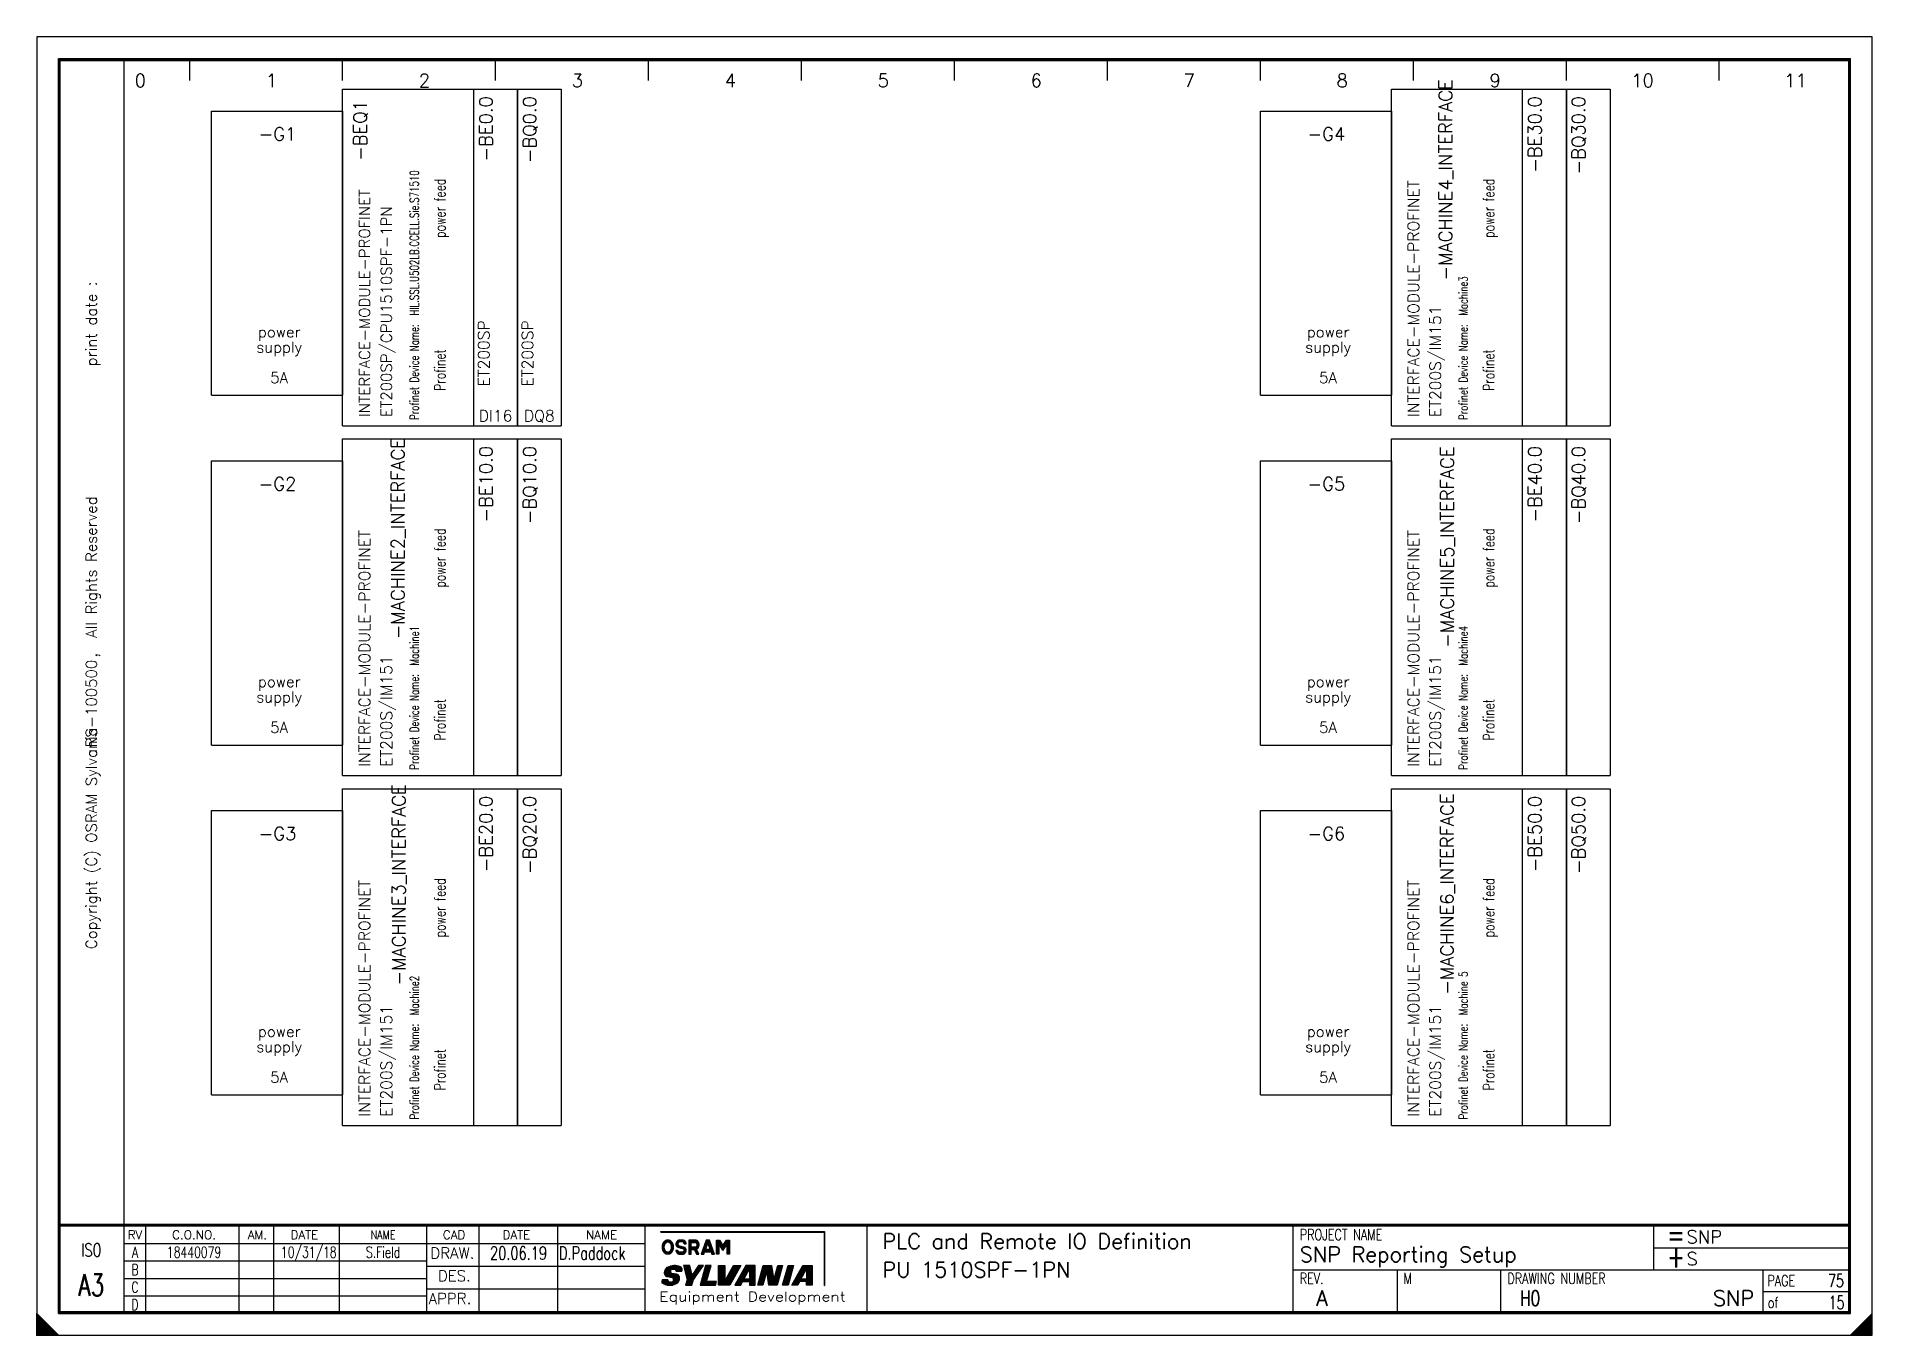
# Model space of a CAD drawing. Extents: x 0 to 420, y 0 to 297.
import ezdxf
from ezdxf.enums import TextEntityAlignment as Align

# ---------------------------------------------------------------- set-up
doc = ezdxf.new("R2010")
doc.units = 0
doc.header["$LTSCALE"] = 25
doc.layers.get('0').update_dxf_attribs({"linetype": 'CONTINUOUS'})
for name, color, linetype in [('255', 7, 'CONTINUOUS'), ('ECS_LEV_PG_FRAME', 7, 'CONTINUOUS'), ('ECS_LEV_PG_LADDER', 7, 'CONTINUOUS'), ('ECS_LEV_PH_DATA', 7, 'CONTINUOUS'), ('ECS_LEV_PH_EED', 7, 'CONTINUOUS'), ('ECS_LEV_PH_LOGO', 7, 'CONTINUOUS'), ('ECS_LEV_SYM', 7, 'CONTINUOUS'), ('ECS_LEV_SYM_CPOINT', 7, 'CONTINUOUS'), ('ECS_LEV_SYM_DEVID', 7, 'CONTINUOUS'), ('ECS_LEV_SYM_GEO_SCM', 7, 'CONTINUOUS'), ('ECS_LEV_SYM_TEXT', 7, 'CONTINUOUS'), ('ECS_LEV_SYMCR', 7, 'CONTINUOUS'), ('ECS_LXV_TEXT', 7, 'CONTINUOUS')]:
    doc.layers.add(name, color=color, linetype=linetype)
doc.styles.add('ROMANS', font='ROMANS.SHX', dxfattribs={"oblique": 0.017453})
doc.styles.get("Standard").update_dxf_attribs({"font": 'romans.shx'})

# ---------------------------------------------------------------- blocks, each defined once
blk = doc.blocks.new('__TEXT_')
blk = doc.blocks.new('__PHTEXT_')
blk = doc.blocks.new('*X14')
at = {"layer": '255', "color": 0, "linetype": 'ByBlock'}
for p, q in [((10.259, 1.181), (10.389, 1.181)), ((10.261, 1.185), (10.389, 1.185)), ((10.263, 1.189), (10.389, 1.189)), ((10.265, 1.193), (10.389, 1.193)), ((10.267, 1.196), (10.309, 1.196)), ((10.269, 1.2), (10.311, 1.2)), ((10.272, 1.204), (10.313, 1.204)), ((10.274, 1.208), (10.315, 1.208)), ((10.276, 1.211), (10.317, 1.211)), ((10.278, 1.215), (10.319, 1.215)), ((10.28, 1.219), (10.322, 1.219)), ((10.282, 1.223), (10.324, 1.223)), ((10.284, 1.226), (10.326, 1.226)), ((10.286, 1.23), (10.328, 1.23)), ((10.288, 1.234), (10.33, 1.234)), ((10.29, 1.238), (10.332, 1.238)), ((10.292, 1.241), (10.334, 1.241)), ((10.294, 1.245), (10.336, 1.245)), ((10.296, 1.249), (10.338, 1.249)), ((10.299, 1.253), (10.34, 1.253)), ((10.301, 1.256), (10.342, 1.256)), ((10.303, 1.26), (10.344, 1.26)), ((10.305, 1.264), (10.346, 1.264)), ((10.307, 1.268), (10.349, 1.268)), ((10.309, 1.271), (10.389, 1.271)), ((10.311, 1.275), (10.389, 1.275)), ((10.313, 1.279), (10.389, 1.279)), ((10.315, 1.283), (10.389, 1.283)), ((10.317, 1.286), (10.389, 1.286)), ((10.319, 1.29), (10.389, 1.29)), ((10.349, 1.268), (10.389, 1.268)), ((10.349, 1.264), (10.389, 1.264)), ((10.349, 1.26), (10.389, 1.26)), ((10.349, 1.256), (10.389, 1.256)), ((10.349, 1.253), (10.389, 1.253)), ((10.349, 1.249), (10.389, 1.249)), ((10.349, 1.245), (10.389, 1.245)), ((10.349, 1.241), (10.389, 1.241)), ((10.349, 1.238), (10.389, 1.238)), ((10.349, 1.234), (10.389, 1.234)), ((10.349, 1.23), (10.389, 1.23)), ((10.349, 1.226), (10.389, 1.226)), ((10.349, 1.223), (10.389, 1.223)), ((10.349, 1.219), (10.389, 1.219)), ((10.349, 1.215), (10.389, 1.215)), ((10.349, 1.211), (10.389, 1.211)), ((10.349, 1.208), (10.389, 1.208)), ((10.349, 1.204), (10.389, 1.204)), ((10.349, 1.2), (10.389, 1.2)), ((10.349, 1.196), (10.389, 1.196)), ((10.245, 1.155), (10.286, 1.155)), ((10.247, 1.159), (10.288, 1.159)), ((10.249, 1.163), (10.29, 1.163)), ((10.251, 1.166), (10.292, 1.166)), ((10.253, 1.17), (10.295, 1.17)), ((10.255, 1.174), (10.297, 1.174)), ((10.257, 1.178), (10.299, 1.178)), ((10.349, 1.178), (10.389, 1.178)), ((10.349, 1.174), (10.389, 1.174)), ((10.349, 1.17), (10.389, 1.17)), ((10.349, 1.166), (10.389, 1.166)), ((10.349, 1.163), (10.389, 1.163)), ((10.349, 1.159), (10.389, 1.159)), ((10.349, 1.155), (10.389, 1.155))]:
    blk.add_line(p, q, dxfattribs=at)
blk = doc.blocks.new('*X13')
at = {"layer": '255', "color": 0, "linetype": 'ByBlock'}
for p, q in [((10.185, 1.181), (10.225, 1.181)), ((10.186, 1.185), (10.226, 1.185)), ((10.187, 1.189), (10.227, 1.189)), ((10.188, 1.193), (10.228, 1.193)), ((10.189, 1.196), (10.229, 1.196)), ((10.19, 1.2), (10.23, 1.2)), ((10.191, 1.204), (10.231, 1.204)), ((10.192, 1.208), (10.232, 1.208)), ((10.193, 1.211), (10.233, 1.211)), ((10.194, 1.215), (10.234, 1.215)), ((10.196, 1.219), (10.235, 1.219)), ((10.197, 1.223), (10.236, 1.223)), ((10.198, 1.226), (10.237, 1.226)), ((10.199, 1.23), (10.238, 1.23)), ((10.2, 1.234), (10.239, 1.234)), ((10.201, 1.238), (10.24, 1.238)), ((10.202, 1.241), (10.241, 1.241)), ((10.203, 1.245), (10.243, 1.245)), ((10.204, 1.249), (10.244, 1.249)), ((10.205, 1.253), (10.245, 1.253)), ((10.206, 1.256), (10.246, 1.256)), ((10.207, 1.26), (10.247, 1.26)), ((10.208, 1.264), (10.248, 1.264)), ((10.209, 1.268), (10.249, 1.268)), ((10.21, 1.271), (10.25, 1.271)), ((10.211, 1.275), (10.251, 1.275)), ((10.212, 1.279), (10.252, 1.279)), ((10.214, 1.283), (10.253, 1.283)), ((10.215, 1.286), (10.254, 1.286)), ((10.216, 1.29), (10.255, 1.29)), ((10.178, 1.155), (10.217, 1.155)), ((10.179, 1.159), (10.218, 1.159)), ((10.18, 1.163), (10.219, 1.163)), ((10.181, 1.166), (10.22, 1.166)), ((10.182, 1.17), (10.221, 1.17)), ((10.183, 1.174), (10.222, 1.174)), ((10.184, 1.178), (10.223, 1.178))]:
    blk.add_line(p, q, dxfattribs=at)
blk = doc.blocks.new('*X12')
at = {"layer": '255', "color": 0, "linetype": 'ByBlock'}
for p, q in [((10.007, 1.181), (10.044, 1.181)), ((10.008, 1.185), (10.045, 1.185)), ((10.01, 1.189), (10.046, 1.189)), ((10.011, 1.193), (10.047, 1.193)), ((10.012, 1.196), (10.048, 1.196)), ((10.013, 1.2), (10.049, 1.2)), ((10.014, 1.204), (10.05, 1.204)), ((10.015, 1.208), (10.051, 1.208)), ((10.016, 1.211), (10.052, 1.211)), ((10.017, 1.215), (10.053, 1.215)), ((10.018, 1.219), (10.054, 1.219)), ((10.019, 1.223), (10.055, 1.223)), ((10.02, 1.226), (10.056, 1.226)), ((10.021, 1.23), (10.057, 1.23)), ((10.022, 1.234), (10.058, 1.234)), ((10.023, 1.238), (10.059, 1.238)), ((10.024, 1.241), (10.06, 1.241)), ((10.025, 1.245), (10.062, 1.245)), ((10.026, 1.249), (10.063, 1.249)), ((10.028, 1.253), (10.064, 1.253)), ((10.029, 1.256), (10.105, 1.256)), ((10.03, 1.26), (10.104, 1.26)), ((10.031, 1.264), (10.104, 1.264)), ((10.032, 1.268), (10.103, 1.268)), ((10.033, 1.271), (10.103, 1.271)), ((10.034, 1.275), (10.102, 1.275)), ((10.035, 1.279), (10.102, 1.279)), ((10.036, 1.283), (10.101, 1.283)), ((10.037, 1.286), (10.101, 1.286)), ((10.038, 1.29), (10.1, 1.29)), ((10.065, 1.253), (10.105, 1.253)), ((10.065, 1.249), (10.106, 1.249)), ((10.066, 1.245), (10.107, 1.245)), ((10.066, 1.241), (10.107, 1.241)), ((10.067, 1.238), (10.108, 1.238)), ((10.067, 1.234), (10.108, 1.234)), ((10.068, 1.23), (10.109, 1.23)), ((10.068, 1.226), (10.109, 1.226)), ((10.069, 1.223), (10.11, 1.223)), ((10.07, 1.219), (10.11, 1.219)), ((10.07, 1.215), (10.111, 1.215)), ((10.071, 1.211), (10.111, 1.211)), ((10.071, 1.208), (10.112, 1.208)), ((10.072, 1.204), (10.113, 1.204)), ((10.072, 1.2), (10.113, 1.2)), ((10.073, 1.196), (10.114, 1.196)), ((10.073, 1.193), (10.114, 1.193)), ((10.074, 1.189), (10.148, 1.189)), ((10.074, 1.185), (10.147, 1.185)), ((10.075, 1.181), (10.146, 1.181)), ((10.116, 1.193), (10.149, 1.193)), ((10.117, 1.196), (10.15, 1.196)), ((10.118, 1.2), (10.151, 1.2)), ((10.119, 1.204), (10.152, 1.204)), ((10.12, 1.208), (10.153, 1.208)), ((10.121, 1.211), (10.154, 1.211)), ((10.122, 1.215), (10.155, 1.215)), ((10.123, 1.219), (10.156, 1.219)), ((10.124, 1.223), (10.157, 1.223)), ((10.125, 1.226), (10.158, 1.226)), ((10.126, 1.23), (10.159, 1.23)), ((10.127, 1.234), (10.16, 1.234)), ((10.129, 1.238), (10.162, 1.238)), ((10.13, 1.241), (10.163, 1.241)), ((10.131, 1.245), (10.164, 1.245)), ((10.132, 1.249), (10.165, 1.249)), ((10.133, 1.253), (10.166, 1.253)), ((10.134, 1.256), (10.167, 1.256)), ((10.135, 1.26), (10.168, 1.26)), ((10.136, 1.264), (10.169, 1.264)), ((10.137, 1.268), (10.17, 1.268)), ((10.138, 1.271), (10.171, 1.271)), ((10.139, 1.275), (10.172, 1.275)), ((10.14, 1.279), (10.173, 1.279)), ((10.141, 1.283), (10.174, 1.283)), ((10.142, 1.286), (10.175, 1.286)), ((10.143, 1.29), (10.176, 1.29)), ((10, 1.155), (10.036, 1.155)), ((10.001, 1.159), (10.037, 1.159)), ((10.002, 1.163), (10.038, 1.163)), ((10.003, 1.166), (10.039, 1.166)), ((10.004, 1.17), (10.04, 1.17)), ((10.005, 1.174), (10.041, 1.174)), ((10.006, 1.178), (10.042, 1.178)), ((10.076, 1.178), (10.145, 1.178)), ((10.076, 1.174), (10.144, 1.174)), ((10.077, 1.17), (10.142, 1.17)), ((10.077, 1.166), (10.141, 1.166)), ((10.078, 1.163), (10.14, 1.163)), ((10.078, 1.159), (10.139, 1.159)), ((10.079, 1.155), (10.138, 1.155))]:
    blk.add_line(p, q, dxfattribs=at)
blk = doc.blocks.new('*X11')
at = {"layer": '255', "color": 0, "linetype": 'ByBlock'}
for p, q in [((9.851, 1.181), (9.981, 1.181)), ((9.853, 1.185), (9.981, 1.185)), ((9.856, 1.189), (9.981, 1.189)), ((9.858, 1.193), (9.981, 1.193)), ((9.86, 1.196), (9.901, 1.196)), ((9.862, 1.2), (9.903, 1.2)), ((9.864, 1.204), (9.906, 1.204)), ((9.866, 1.208), (9.908, 1.208)), ((9.868, 1.211), (9.91, 1.211)), ((9.87, 1.215), (9.912, 1.215)), ((9.872, 1.219), (9.914, 1.219)), ((9.874, 1.223), (9.916, 1.223)), ((9.876, 1.226), (9.918, 1.226)), ((9.878, 1.23), (9.92, 1.23)), ((9.88, 1.234), (9.922, 1.234)), ((9.883, 1.238), (9.924, 1.238)), ((9.885, 1.241), (9.926, 1.241)), ((9.887, 1.245), (9.928, 1.245)), ((9.889, 1.249), (9.93, 1.249)), ((9.891, 1.253), (9.933, 1.253)), ((9.893, 1.256), (9.935, 1.256)), ((9.895, 1.26), (9.937, 1.26)), ((9.897, 1.264), (9.939, 1.264)), ((9.899, 1.268), (9.941, 1.268)), ((9.901, 1.271), (9.981, 1.271)), ((9.903, 1.275), (9.981, 1.275)), ((9.905, 1.279), (9.981, 1.279)), ((9.907, 1.283), (9.981, 1.283)), ((9.91, 1.286), (9.981, 1.286)), ((9.912, 1.29), (9.981, 1.29)), ((9.941, 1.268), (9.981, 1.268)), ((9.941, 1.264), (9.981, 1.264)), ((9.941, 1.26), (9.981, 1.26)), ((9.941, 1.256), (9.981, 1.256)), ((9.941, 1.253), (9.981, 1.253)), ((9.941, 1.249), (9.981, 1.249)), ((9.941, 1.245), (9.981, 1.245)), ((9.941, 1.241), (9.981, 1.241)), ((9.941, 1.238), (9.981, 1.238)), ((9.941, 1.234), (9.981, 1.234)), ((9.941, 1.23), (9.981, 1.23)), ((9.941, 1.226), (9.981, 1.226)), ((9.941, 1.223), (9.981, 1.223)), ((9.941, 1.219), (9.981, 1.219)), ((9.941, 1.215), (9.981, 1.215)), ((9.941, 1.211), (9.981, 1.211)), ((9.941, 1.208), (9.981, 1.208)), ((9.941, 1.204), (9.981, 1.204)), ((9.941, 1.2), (9.981, 1.2)), ((9.941, 1.196), (9.981, 1.196)), ((9.837, 1.155), (9.879, 1.155)), ((9.839, 1.159), (9.881, 1.159)), ((9.841, 1.163), (9.883, 1.163)), ((9.843, 1.166), (9.885, 1.166)), ((9.845, 1.17), (9.887, 1.17)), ((9.847, 1.174), (9.889, 1.174)), ((9.849, 1.178), (9.891, 1.178)), ((9.941, 1.178), (9.981, 1.178)), ((9.941, 1.174), (9.981, 1.174)), ((9.941, 1.17), (9.981, 1.17)), ((9.941, 1.166), (9.981, 1.166)), ((9.941, 1.163), (9.981, 1.163)), ((9.941, 1.159), (9.981, 1.159)), ((9.941, 1.155), (9.981, 1.155))]:
    blk.add_line(p, q, dxfattribs=at)
blk = doc.blocks.new('*X10')
at = {"layer": '255', "color": 0, "linetype": 'ByBlock'}
for p, q in [((9.718, 1.29), (9.764, 1.29)), ((9.718, 1.286), (9.764, 1.286)), ((9.718, 1.283), (9.764, 1.283)), ((9.718, 1.279), (9.764, 1.279)), ((9.718, 1.275), (9.764, 1.275)), ((9.718, 1.271), (9.764, 1.271)), ((9.718, 1.268), (9.764, 1.268)), ((9.718, 1.264), (9.764, 1.264)), ((9.718, 1.26), (9.764, 1.26)), ((9.718, 1.256), (9.764, 1.256)), ((9.718, 1.253), (9.764, 1.253)), ((9.718, 1.249), (9.764, 1.249)), ((9.718, 1.245), (9.764, 1.245)), ((9.718, 1.241), (9.764, 1.241)), ((9.718, 1.238), (9.764, 1.238)), ((9.718, 1.234), (9.764, 1.234)), ((9.718, 1.23), (9.764, 1.23)), ((9.718, 1.226), (9.764, 1.226)), ((9.718, 1.223), (9.764, 1.223)), ((9.718, 1.219), (9.764, 1.219)), ((9.718, 1.215), (9.764, 1.215)), ((9.718, 1.211), (9.764, 1.211)), ((9.718, 1.208), (9.764, 1.208)), ((9.718, 1.204), (9.764, 1.204)), ((9.718, 1.2), (9.764, 1.2)), ((9.718, 1.196), (9.764, 1.196)), ((9.718, 1.193), (9.764, 1.193)), ((9.718, 1.189), (9.764, 1.189)), ((9.718, 1.185), (9.764, 1.185)), ((9.718, 1.181), (9.816, 1.181)), ((9.766, 1.185), (9.818, 1.185)), ((9.768, 1.189), (9.82, 1.189)), ((9.77, 1.193), (9.822, 1.193)), ((9.772, 1.196), (9.824, 1.196)), ((9.774, 1.2), (9.826, 1.2)), ((9.776, 1.204), (9.828, 1.204)), ((9.778, 1.208), (9.83, 1.208)), ((9.781, 1.211), (9.832, 1.211)), ((9.783, 1.215), (9.834, 1.215)), ((9.785, 1.219), (9.836, 1.219)), ((9.787, 1.223), (9.839, 1.223)), ((9.789, 1.226), (9.841, 1.226)), ((9.791, 1.23), (9.843, 1.23)), ((9.793, 1.234), (9.845, 1.234)), ((9.795, 1.238), (9.847, 1.238)), ((9.797, 1.241), (9.849, 1.241)), ((9.799, 1.245), (9.851, 1.245)), ((9.801, 1.249), (9.853, 1.249)), ((9.803, 1.253), (9.855, 1.253)), ((9.805, 1.256), (9.857, 1.256)), ((9.808, 1.26), (9.859, 1.26)), ((9.81, 1.264), (9.861, 1.264)), ((9.812, 1.268), (9.863, 1.268)), ((9.814, 1.271), (9.866, 1.271)), ((9.816, 1.275), (9.868, 1.275)), ((9.818, 1.279), (9.87, 1.279)), ((9.82, 1.283), (9.872, 1.283)), ((9.822, 1.286), (9.874, 1.286)), ((9.824, 1.29), (9.876, 1.29)), ((9.718, 1.178), (9.814, 1.178)), ((9.718, 1.174), (9.812, 1.174)), ((9.718, 1.17), (9.809, 1.17)), ((9.718, 1.166), (9.807, 1.166)), ((9.718, 1.163), (9.805, 1.163)), ((9.718, 1.159), (9.803, 1.159)), ((9.718, 1.155), (9.801, 1.155))]:
    blk.add_line(p, q, dxfattribs=at)
blk = doc.blocks.new('*X9')
at = {"layer": '255', "color": 0, "linetype": 'ByBlock'}
for p, q in [((9.595, 1.181), (9.635, 1.181)), ((9.597, 1.185), (9.636, 1.185)), ((9.598, 1.189), (9.637, 1.189)), ((9.599, 1.193), (9.638, 1.193)), ((9.6, 1.196), (9.639, 1.196)), ((9.601, 1.2), (9.64, 1.2)), ((9.602, 1.204), (9.641, 1.204)), ((9.603, 1.208), (9.643, 1.208)), ((9.604, 1.211), (9.644, 1.211)), ((9.605, 1.215), (9.645, 1.215)), ((9.606, 1.219), (9.646, 1.219)), ((9.607, 1.223), (9.647, 1.223)), ((9.608, 1.226), (9.648, 1.226)), ((9.609, 1.23), (9.649, 1.23)), ((9.61, 1.234), (9.65, 1.234)), ((9.611, 1.238), (9.651, 1.238)), ((9.612, 1.241), (9.652, 1.241)), ((9.613, 1.245), (9.653, 1.245)), ((9.615, 1.249), (9.654, 1.249)), ((9.616, 1.253), (9.655, 1.253)), ((9.617, 1.256), (9.656, 1.256)), ((9.618, 1.26), (9.657, 1.26)), ((9.619, 1.264), (9.658, 1.264)), ((9.62, 1.268), (9.659, 1.268)), ((9.621, 1.271), (9.661, 1.271)), ((9.622, 1.275), (9.662, 1.275)), ((9.623, 1.279), (9.663, 1.279)), ((9.624, 1.283), (9.664, 1.283)), ((9.625, 1.286), (9.665, 1.286)), ((9.626, 1.29), (9.666, 1.29)), ((9.588, 1.155), (9.697, 1.155)), ((9.589, 1.159), (9.698, 1.159)), ((9.59, 1.163), (9.699, 1.163)), ((9.591, 1.166), (9.7, 1.166)), ((9.592, 1.17), (9.702, 1.17)), ((9.593, 1.174), (9.703, 1.174)), ((9.594, 1.178), (9.704, 1.178))]:
    blk.add_line(p, q, dxfattribs=at)
blk = doc.blocks.new('*X8')
at = {"layer": '255', "color": 0, "linetype": 'ByBlock'}
for p, q in [((9.47, 1.29), (9.514, 1.29)), ((9.471, 1.286), (9.515, 1.286)), ((9.472, 1.283), (9.516, 1.283)), ((9.473, 1.279), (9.517, 1.279)), ((9.474, 1.275), (9.518, 1.275)), ((9.475, 1.271), (9.519, 1.271)), ((9.476, 1.268), (9.52, 1.268)), ((9.476, 1.264), (9.521, 1.264)), ((9.477, 1.26), (9.522, 1.26)), ((9.478, 1.256), (9.523, 1.256)), ((9.479, 1.253), (9.524, 1.253)), ((9.48, 1.249), (9.525, 1.249)), ((9.481, 1.245), (9.525, 1.245)), ((9.482, 1.241), (9.526, 1.241)), ((9.483, 1.238), (9.527, 1.238)), ((9.484, 1.234), (9.528, 1.234)), ((9.485, 1.23), (9.529, 1.23)), ((9.486, 1.226), (9.53, 1.226)), ((9.487, 1.223), (9.562, 1.223)), ((9.488, 1.219), (9.559, 1.219)), ((9.488, 1.215), (9.557, 1.215)), ((9.489, 1.211), (9.554, 1.211)), ((9.49, 1.208), (9.551, 1.208)), ((9.491, 1.204), (9.549, 1.204)), ((9.492, 1.2), (9.546, 1.2)), ((9.492, 1.181), (9.538, 1.181)), ((9.493, 1.196), (9.544, 1.196)), ((9.493, 1.185), (9.539, 1.185)), ((9.494, 1.193), (9.541, 1.193)), ((9.494, 1.189), (9.54, 1.189)), ((9.531, 1.226), (9.564, 1.226)), ((9.534, 1.23), (9.567, 1.23)), ((9.536, 1.234), (9.569, 1.234)), ((9.539, 1.238), (9.572, 1.238)), ((9.541, 1.241), (9.575, 1.241)), ((9.544, 1.245), (9.577, 1.245)), ((9.546, 1.249), (9.58, 1.249)), ((9.549, 1.253), (9.582, 1.253)), ((9.552, 1.256), (9.585, 1.256)), ((9.554, 1.26), (9.587, 1.26)), ((9.557, 1.264), (9.59, 1.264)), ((9.559, 1.268), (9.593, 1.268)), ((9.562, 1.271), (9.595, 1.271)), ((9.564, 1.275), (9.598, 1.275)), ((9.567, 1.279), (9.6, 1.279)), ((9.57, 1.283), (9.603, 1.283)), ((9.572, 1.286), (9.605, 1.286)), ((9.575, 1.29), (9.608, 1.29)), ((9.483, 1.155), (9.529, 1.155)), ((9.484, 1.159), (9.53, 1.159)), ((9.486, 1.163), (9.532, 1.163)), ((9.487, 1.166), (9.533, 1.166)), ((9.488, 1.17), (9.534, 1.17)), ((9.489, 1.174), (9.535, 1.174)), ((9.49, 1.178), (9.536, 1.178))]:
    blk.add_line(p, q, dxfattribs=at)
blk = doc.blocks.new('*X7')
at = {"layer": '255', "color": 0, "linetype": 'ByBlock'}
for p, q in [((9.314, 1.184), (9.357, 1.184)), ((9.315, 1.188), (9.356, 1.188)), ((9.331, 1.241), (9.378, 1.241)), ((9.332, 1.244), (9.376, 1.244)), ((9.332, 1.237), (9.383, 1.237)), ((9.332, 1.233), (9.405, 1.233)), ((9.333, 1.248), (9.375, 1.248)), ((9.334, 1.252), (9.375, 1.252)), ((9.334, 1.229), (9.424, 1.229)), ((9.335, 1.256), (9.375, 1.256)), ((9.336, 1.259), (9.376, 1.259)), ((9.336, 1.226), (9.43, 1.226)), ((9.338, 1.263), (9.378, 1.263)), ((9.338, 1.222), (9.434, 1.222)), ((9.34, 1.267), (9.383, 1.267)), ((9.342, 1.271), (9.457, 1.271)), ((9.343, 1.218), (9.436, 1.218)), ((9.345, 1.274), (9.456, 1.274)), ((9.35, 1.278), (9.454, 1.278)), ((9.357, 1.282), (9.45, 1.282)), ((9.357, 1.214), (9.438, 1.214)), ((9.365, 1.286), (9.442, 1.286)), ((9.376, 1.289), (9.431, 1.289)), ((9.376, 1.211), (9.439, 1.211)), ((9.39, 1.207), (9.44, 1.207)), ((9.394, 1.203), (9.44, 1.203)), ((9.396, 1.199), (9.44, 1.199)), ((9.396, 1.184), (9.437, 1.184)), ((9.397, 1.196), (9.44, 1.196)), ((9.397, 1.188), (9.438, 1.188)), ((9.398, 1.192), (9.439, 1.192)), ((9.407, 1.267), (9.458, 1.267)), ((9.412, 1.263), (9.458, 1.263)), ((9.414, 1.259), (9.458, 1.259)), ((9.416, 1.256), (9.457, 1.256)), ((9.313, 1.181), (9.359, 1.181)), ((9.313, 1.177), (9.362, 1.177)), ((9.313, 1.173), (9.43, 1.173)), ((9.315, 1.169), (9.426, 1.169)), ((9.32, 1.166), (9.421, 1.166)), ((9.327, 1.162), (9.415, 1.162)), ((9.336, 1.158), (9.405, 1.158)), ((9.35, 1.154), (9.392, 1.154)), ((9.391, 1.177), (9.432, 1.177)), ((9.395, 1.181), (9.435, 1.181))]:
    blk.add_line(p, q, dxfattribs=at)
blk = doc.blocks.new('*X6')
at = {"layer": '255', "color": 0, "linetype": 'ByBlock'}
for p, q in [((9.705, 1.471), (9.729, 1.471)), ((9.705, 1.467), (9.731, 1.467)), ((9.705, 1.463), (9.734, 1.463)), ((9.705, 1.46), (9.736, 1.46)), ((9.705, 1.456), (9.739, 1.456)), ((9.705, 1.452), (9.741, 1.452)), ((9.705, 1.448), (9.743, 1.448)), ((9.705, 1.445), (9.722, 1.445)), ((9.724, 1.445), (9.746, 1.445)), ((9.756, 1.445), (9.778, 1.445)), ((9.759, 1.448), (9.797, 1.448)), ((9.761, 1.452), (9.797, 1.452)), ((9.763, 1.456), (9.797, 1.456)), ((9.766, 1.46), (9.797, 1.46)), ((9.768, 1.463), (9.797, 1.463)), ((9.771, 1.467), (9.797, 1.467)), ((9.773, 1.471), (9.797, 1.471)), ((9.78, 1.445), (9.797, 1.445)), ((9.705, 1.441), (9.722, 1.441)), ((9.705, 1.437), (9.722, 1.437)), ((9.705, 1.433), (9.722, 1.433)), ((9.705, 1.43), (9.722, 1.43)), ((9.705, 1.426), (9.722, 1.426)), ((9.705, 1.422), (9.722, 1.422)), ((9.705, 1.418), (9.722, 1.418)), ((9.705, 1.415), (9.722, 1.415)), ((9.705, 1.411), (9.722, 1.411)), ((9.705, 1.407), (9.722, 1.407)), ((9.705, 1.403), (9.722, 1.403)), ((9.705, 1.4), (9.722, 1.4)), ((9.705, 1.396), (9.722, 1.396)), ((9.705, 1.392), (9.722, 1.392)), ((9.705, 1.388), (9.722, 1.388)), ((9.705, 1.385), (9.722, 1.385)), ((9.705, 1.381), (9.722, 1.381)), ((9.705, 1.377), (9.722, 1.377)), ((9.726, 1.441), (9.748, 1.441)), ((9.729, 1.437), (9.751, 1.437)), ((9.731, 1.433), (9.771, 1.433)), ((9.734, 1.43), (9.768, 1.43)), ((9.736, 1.426), (9.766, 1.426)), ((9.738, 1.422), (9.764, 1.422)), ((9.741, 1.418), (9.761, 1.418)), ((9.743, 1.415), (9.759, 1.415)), ((9.746, 1.411), (9.756, 1.411)), ((9.748, 1.407), (9.754, 1.407)), ((9.75, 1.403), (9.752, 1.403)), ((9.751, 1.437), (9.773, 1.437)), ((9.754, 1.441), (9.776, 1.441)), ((9.78, 1.441), (9.797, 1.441)), ((9.78, 1.437), (9.797, 1.437)), ((9.78, 1.433), (9.797, 1.433)), ((9.78, 1.43), (9.797, 1.43)), ((9.78, 1.426), (9.797, 1.426)), ((9.78, 1.422), (9.797, 1.422)), ((9.78, 1.418), (9.797, 1.418)), ((9.78, 1.415), (9.797, 1.415)), ((9.78, 1.411), (9.797, 1.411)), ((9.78, 1.407), (9.797, 1.407)), ((9.78, 1.403), (9.797, 1.403)), ((9.78, 1.4), (9.797, 1.4)), ((9.78, 1.396), (9.797, 1.396)), ((9.78, 1.392), (9.797, 1.392)), ((9.78, 1.388), (9.797, 1.388)), ((9.78, 1.385), (9.797, 1.385)), ((9.78, 1.381), (9.797, 1.381)), ((9.78, 1.377), (9.797, 1.377))]:
    blk.add_line(p, q, dxfattribs=at)
blk = doc.blocks.new('*X5')
at = {"layer": '255', "color": 0, "linetype": 'ByBlock'}
for p, q in [((9.62, 1.445), (9.639, 1.445)), ((9.622, 1.448), (9.64, 1.448)), ((9.623, 1.452), (9.642, 1.452)), ((9.624, 1.456), (9.661, 1.456)), ((9.626, 1.46), (9.659, 1.46)), ((9.627, 1.463), (9.658, 1.463)), ((9.629, 1.467), (9.657, 1.467)), ((9.63, 1.471), (9.655, 1.471)), ((9.643, 1.452), (9.662, 1.452)), ((9.645, 1.448), (9.663, 1.448)), ((9.646, 1.445), (9.665, 1.445)), ((9.595, 1.377), (9.614, 1.377)), ((9.597, 1.381), (9.615, 1.381)), ((9.598, 1.385), (9.617, 1.385)), ((9.599, 1.388), (9.618, 1.388)), ((9.601, 1.392), (9.684, 1.392)), ((9.602, 1.396), (9.683, 1.396)), ((9.604, 1.4), (9.681, 1.4)), ((9.605, 1.403), (9.68, 1.403)), ((9.606, 1.407), (9.679, 1.407)), ((9.608, 1.411), (9.626, 1.411)), ((9.609, 1.415), (9.628, 1.415)), ((9.611, 1.418), (9.629, 1.418)), ((9.612, 1.422), (9.631, 1.422)), ((9.613, 1.426), (9.632, 1.426)), ((9.615, 1.43), (9.633, 1.43)), ((9.616, 1.433), (9.635, 1.433)), ((9.617, 1.437), (9.636, 1.437)), ((9.619, 1.441), (9.637, 1.441)), ((9.648, 1.441), (9.666, 1.441)), ((9.649, 1.437), (9.668, 1.437)), ((9.65, 1.433), (9.669, 1.433)), ((9.652, 1.43), (9.67, 1.43)), ((9.653, 1.426), (9.672, 1.426)), ((9.655, 1.422), (9.673, 1.422)), ((9.656, 1.418), (9.675, 1.418)), ((9.657, 1.415), (9.676, 1.415)), ((9.659, 1.411), (9.677, 1.411)), ((9.667, 1.388), (9.686, 1.388)), ((9.668, 1.385), (9.687, 1.385)), ((9.67, 1.381), (9.688, 1.381)), ((9.671, 1.377), (9.69, 1.377))]:
    blk.add_line(p, q, dxfattribs=at)
blk = doc.blocks.new('*X4')
at = {"layer": '255', "color": 0, "linetype": 'ByBlock'}
for p, q in [((9.507, 1.471), (9.566, 1.471)), ((9.507, 1.467), (9.57, 1.467)), ((9.507, 1.463), (9.573, 1.463)), ((9.507, 1.46), (9.576, 1.46)), ((9.507, 1.456), (9.524, 1.456)), ((9.507, 1.452), (9.524, 1.452)), ((9.507, 1.448), (9.524, 1.448)), ((9.507, 1.445), (9.524, 1.445)), ((9.559, 1.456), (9.577, 1.456)), ((9.563, 1.452), (9.579, 1.452)), ((9.565, 1.448), (9.58, 1.448)), ((9.566, 1.445), (9.58, 1.445)), ((9.507, 1.441), (9.524, 1.441)), ((9.507, 1.437), (9.524, 1.437)), ((9.507, 1.433), (9.524, 1.433)), ((9.507, 1.43), (9.524, 1.43)), ((9.507, 1.426), (9.524, 1.426)), ((9.507, 1.422), (9.575, 1.422)), ((9.507, 1.418), (9.573, 1.418)), ((9.507, 1.415), (9.569, 1.415)), ((9.507, 1.411), (9.564, 1.411)), ((9.507, 1.407), (9.524, 1.407)), ((9.507, 1.403), (9.524, 1.403)), ((9.507, 1.4), (9.524, 1.4)), ((9.507, 1.396), (9.524, 1.396)), ((9.507, 1.392), (9.524, 1.392)), ((9.507, 1.388), (9.524, 1.388)), ((9.507, 1.385), (9.524, 1.385)), ((9.507, 1.381), (9.524, 1.381)), ((9.507, 1.377), (9.524, 1.377)), ((9.546, 1.407), (9.563, 1.407)), ((9.548, 1.403), (9.565, 1.403)), ((9.55, 1.4), (9.566, 1.4)), ((9.552, 1.396), (9.568, 1.396)), ((9.553, 1.392), (9.57, 1.392)), ((9.555, 1.388), (9.572, 1.388)), ((9.557, 1.426), (9.577, 1.426)), ((9.557, 1.385), (9.574, 1.385)), ((9.559, 1.381), (9.575, 1.381)), ((9.561, 1.377), (9.577, 1.377)), ((9.562, 1.43), (9.578, 1.43)), ((9.565, 1.433), (9.579, 1.433)), ((9.566, 1.437), (9.58, 1.437)), ((9.567, 1.441), (9.58, 1.441))]:
    blk.add_line(p, q, dxfattribs=at)
blk = doc.blocks.new('*X3')
at = {"layer": '255', "color": 0, "linetype": 'ByBlock'}
for p, q in [((9.415, 1.452), (9.429, 1.452)), ((9.415, 1.448), (9.429, 1.448)), ((9.415, 1.445), (9.429, 1.445)), ((9.416, 1.456), (9.431, 1.456)), ((9.418, 1.46), (9.434, 1.46)), ((9.42, 1.463), (9.439, 1.463)), ((9.422, 1.467), (9.48, 1.467)), ((9.426, 1.471), (9.476, 1.471)), ((9.429, 1.445), (9.429, 1.445)), ((9.463, 1.463), (9.483, 1.463)), ((9.469, 1.46), (9.485, 1.46)), ((9.471, 1.456), (9.486, 1.456)), ((9.473, 1.452), (9.487, 1.452)), ((9.415, 1.441), (9.429, 1.441)), ((9.415, 1.4), (9.429, 1.4)), ((9.416, 1.437), (9.432, 1.437)), ((9.416, 1.396), (9.43, 1.396)), ((9.417, 1.392), (9.433, 1.392)), ((9.418, 1.433), (9.442, 1.433)), ((9.419, 1.388), (9.44, 1.388)), ((9.421, 1.43), (9.454, 1.43)), ((9.421, 1.385), (9.481, 1.385)), ((9.424, 1.381), (9.478, 1.381)), ((9.426, 1.426), (9.466, 1.426)), ((9.43, 1.377), (9.472, 1.377)), ((9.431, 1.441), (9.431, 1.441)), ((9.432, 1.437), (9.434, 1.437)), ((9.438, 1.422), (9.477, 1.422)), ((9.45, 1.418), (9.479, 1.418)), ((9.462, 1.415), (9.481, 1.415)), ((9.462, 1.388), (9.484, 1.388)), ((9.469, 1.392), (9.486, 1.392)), ((9.471, 1.411), (9.484, 1.411)), ((9.472, 1.396), (9.487, 1.396)), ((9.473, 1.4), (9.487, 1.4)), ((9.474, 1.407), (9.486, 1.407)), ((9.474, 1.403), (9.488, 1.403)), ((9.477, 1.422), (9.477, 1.422)), ((9.479, 1.418), (9.483, 1.418)), ((9.481, 1.415), (9.485, 1.415)), ((9.484, 1.411), (9.487, 1.411)), ((9.486, 1.407), (9.488, 1.407))]:
    blk.add_line(p, q, dxfattribs=at)
blk = doc.blocks.new('*X2')
at = {"layer": '255', "color": 0, "linetype": 'ByBlock'}
for p, q in [((9.319, 1.444), (9.334, 1.444)), ((9.32, 1.448), (9.336, 1.448)), ((9.322, 1.452), (9.338, 1.452)), ((9.324, 1.456), (9.342, 1.456)), ((9.326, 1.459), (9.349, 1.459)), ((9.33, 1.463), (9.383, 1.463)), ((9.334, 1.467), (9.379, 1.467)), ((9.34, 1.471), (9.373, 1.471)), ((9.364, 1.459), (9.387, 1.459)), ((9.371, 1.456), (9.389, 1.456)), ((9.375, 1.452), (9.391, 1.452)), ((9.377, 1.448), (9.377, 1.448)), ((9.379, 1.444), (9.394, 1.444)), ((9.315, 1.426), (9.329, 1.426)), ((9.315, 1.422), (9.329, 1.422)), ((9.316, 1.433), (9.33, 1.433)), ((9.316, 1.429), (9.33, 1.429)), ((9.316, 1.418), (9.33, 1.418)), ((9.316, 1.414), (9.331, 1.414)), ((9.317, 1.437), (9.331, 1.437)), ((9.317, 1.411), (9.332, 1.411)), ((9.318, 1.441), (9.332, 1.441)), ((9.318, 1.407), (9.333, 1.407)), ((9.32, 1.403), (9.335, 1.403)), ((9.321, 1.399), (9.337, 1.399)), ((9.323, 1.396), (9.34, 1.396)), ((9.325, 1.392), (9.346, 1.392)), ((9.328, 1.388), (9.385, 1.388)), ((9.332, 1.384), (9.381, 1.384)), ((9.338, 1.381), (9.375, 1.381)), ((9.346, 1.377), (9.366, 1.377)), ((9.367, 1.392), (9.388, 1.392)), ((9.372, 1.396), (9.39, 1.396)), ((9.376, 1.399), (9.392, 1.399)), ((9.378, 1.403), (9.393, 1.403)), ((9.38, 1.407), (9.395, 1.407)), ((9.381, 1.441), (9.396, 1.441)), ((9.381, 1.411), (9.396, 1.411)), ((9.382, 1.437), (9.396, 1.437)), ((9.382, 1.414), (9.397, 1.414)), ((9.383, 1.433), (9.397, 1.433)), ((9.383, 1.429), (9.397, 1.429)), ((9.383, 1.418), (9.397, 1.418)), ((9.384, 1.426), (9.398, 1.426)), ((9.384, 1.422), (9.398, 1.422))]:
    blk.add_line(p, q, dxfattribs=at)
blk = doc.blocks.new('osilogo')
at = {"layer": '255', "color": 7, "linetype": 'Continuous'}
for p, q in [((0.025, 0.506), (0.025, 0.51)), ((0.025, 0.51), (1.196, 0.51)), ((0.025, 0.506), (1.192, 0.506)), ((0.145, 0.399), (0.187, 0.387)), ((0.194, 0.397), (0.153, 0.409)), ((0.182, 0.449), (0.156, 0.449)), ((0.161, 0.438), (0.177, 0.438)), ((0.192, 0.423), (0.205, 0.423)), ((0.225, 0.449), (0.225, 0.349)), ((0.272, 0.449), (0.225, 0.449)), ((0.242, 0.432), (0.272, 0.432)), ((0.242, 0.399), (0.242, 0.432)), ((0.272, 0.399), (0.242, 0.399)), ((0.349, 0.449), (0.313, 0.349)), ((0.361, 0.429), (0.344, 0.383)), ((0.372, 0.449), (0.349, 0.449)), ((0.377, 0.383), (0.361, 0.429)), ((0.408, 0.349), (0.372, 0.449)), ((0.423, 0.349), (0.423, 0.449)), ((0.423, 0.449), (0.445, 0.449)), ((0.44, 0.422), (0.44, 0.349)), ((0.469, 0.376), (0.44, 0.422)), ((0.445, 0.449), (0.469, 0.41)), ((0.469, 0.41), (0.493, 0.449)), ((0.498, 0.422), (0.469, 0.376)), ((0.493, 0.449), (0.515, 0.449)), ((0.498, 0.349), (0.498, 0.422)), ((0.515, 0.449), (0.515, 0.349)), ((1.192, 0.506), (1.192, 0.124)), ((1.196, 0.51), (1.196, 0.124)), ((0.147, 0.375), (0.133, 0.375)), ((0.156, 0.349), (0.182, 0.349)), ((0.179, 0.362), (0.159, 0.362)), ((0.187, 0.268), (0.212, 0.165)), ((0.231, 0.268), (0.187, 0.268)), ((0.225, 0.349), (0.242, 0.349)), ((0.248, 0.199), (0.231, 0.268)), ((0.242, 0.382), (0.264, 0.382)), ((0.242, 0.349), (0.242, 0.382)), ((0.295, 0.268), (0.248, 0.199)), ((0.259, 0.167), (0.329, 0.268)), ((0.264, 0.382), (0.279, 0.349)), ((0.279, 0.349), (0.296, 0.349)), ((0.28, 0.384), (0.283, 0.385)), ((0.28, 0.383), (0.28, 0.384)), ((0.296, 0.349), (0.28, 0.383)), ((0.329, 0.268), (0.295, 0.268)), ((0.345, 0.268), (0.306, 0.127)), ((0.313, 0.349), (0.331, 0.349)), ((0.331, 0.349), (0.337, 0.366)), ((0.337, 0.366), (0.384, 0.366)), ((0.344, 0.383), (0.377, 0.383)), ((0.385, 0.268), (0.345, 0.268)), ((0.352, 0.153), (0.385, 0.268)), ((0.384, 0.366), (0.39, 0.349)), ((0.39, 0.349), (0.408, 0.349)), ((0.44, 0.349), (0.423, 0.349)), ((0.436, 0.268), (0.482, 0.268)), ((0.436, 0.127), (0.436, 0.268)), ((0.482, 0.268), (0.482, 0.156)), ((0.482, 0.156), (0.544, 0.268)), ((0.515, 0.349), (0.498, 0.349)), ((0.596, 0.268), (0.518, 0.127)), ((0.544, 0.268), (0.596, 0.268)), ((0.632, 0.268), (0.554, 0.127)), ((0.699, 0.268), (0.632, 0.268)), ((0.699, 0.127), (0.699, 0.268)), ((0.718, 0.127), (0.757, 0.268)), ((0.757, 0.268), (0.817, 0.268)), ((0.817, 0.268), (0.833, 0.163)), ((0.833, 0.163), (0.862, 0.268)), ((0.895, 0.268), (0.856, 0.127)), ((0.862, 0.268), (0.895, 0.268)), ((0.895, 0.127), (0.935, 0.268)), ((0.974, 0.268), (0.935, 0.127)), ((0.935, 0.268), (0.974, 0.268)), ((0.962, 0.127), (1.039, 0.268)), ((1.039, 0.268), (1.107, 0.268)), ((1.107, 0.268), (1.107, 0.127)), ((0.034, 0.165), (0.031, 0.155)), ((0.074, 0.165), (0.034, 0.165)), ((0.054, 0.232), (0.049, 0.216)), ((0.066, 0.19), (0.104, 0.183)), ((0.102, 0.148), (0.087, 0.148)), ((0.137, 0.205), (0.104, 0.21)), ((0.105, 0.242), (0.122, 0.242)), ((0.134, 0.226), (0.174, 0.226)), ((0.174, 0.226), (0.175, 0.23)), ((0.212, 0.165), (0.201, 0.127)), ((0.247, 0.127), (0.259, 0.167)), ((0.422, 0.153), (0.352, 0.153)), ((0.415, 0.127), (0.422, 0.153)), ((0.596, 0.127), (0.609, 0.152)), ((0.609, 0.152), (0.659, 0.152)), ((0.619, 0.169), (0.659, 0.243)), ((0.659, 0.169), (0.619, 0.169)), ((0.659, 0.243), (0.659, 0.169)), ((0.659, 0.152), (0.659, 0.127)), ((0.782, 0.229), (0.754, 0.127)), ((0.797, 0.127), (0.782, 0.229)), ((1.017, 0.152), (1.003, 0.127)), ((1.067, 0.152), (1.017, 0.152)), ((1.026, 0.169), (1.067, 0.243)), ((1.067, 0.169), (1.026, 0.169)), ((1.067, 0.243), (1.067, 0.169)), ((1.067, 0.127), (1.067, 0.152)), ((0.201, 0.127), (0.247, 0.127)), ((0.306, 0.127), (0.415, 0.127)), ((0.518, 0.127), (0.436, 0.127)), ((0.554, 0.127), (0.596, 0.127)), ((0.659, 0.127), (0.699, 0.127)), ((0.754, 0.127), (0.718, 0.127)), ((0.856, 0.127), (0.797, 0.127)), ((0.935, 0.127), (0.895, 0.127)), ((1.003, 0.127), (0.962, 0.127)), ((1.107, 0.127), (1.067, 0.127)), ((1.192, 0.124), (1.196, 0.124))]:
    blk.add_line(p, q, dxfattribs=at)
for points in [[(0.042, 0.429, 0), (0.04, 0.427, 0), (0.039, 0.424, 0), (0.037, 0.421, 0), (0.036, 0.418, 0), (0.036, 0.415, 0), (0.035, 0.412, 0), (0.034, 0.409, 0), (0.034, 0.405, 0), (0.033, 0.402, 0), (0.033, 0.399, 0), (0.033, 0.396, 0), (0.034, 0.393, 0), (0.034, 0.389, 0), (0.035, 0.386, 0), (0.036, 0.383, 0), (0.036, 0.38, 0), (0.037, 0.377, 0), (0.039, 0.374, 0), (0.04, 0.371, 0), (0.042, 0.369, 0)], [(0.107, 0.429, 0), (0.106, 0.432, 0), (0.104, 0.434, 0), (0.102, 0.436, 0), (0.1, 0.438, 0), (0.098, 0.44, 0), (0.095, 0.442, 0), (0.093, 0.444, 0), (0.091, 0.445, 0), (0.088, 0.446, 0), (0.085, 0.447, 0), (0.083, 0.448, 0), (0.08, 0.448, 0), (0.077, 0.448, 0), (0.074, 0.448, 0), (0.072, 0.448, 0), (0.069, 0.448, 0), (0.066, 0.448, 0), (0.064, 0.447, 0), (0.061, 0.446, 0), (0.058, 0.445, 0), (0.056, 0.444, 0), (0.054, 0.442, 0), (0.051, 0.44, 0), (0.049, 0.438, 0), (0.047, 0.436, 0), (0.045, 0.434, 0), (0.043, 0.432, 0), (0.042, 0.429, 0)], [(0.054, 0.422, 0), (0.052, 0.419, 0), (0.051, 0.416, 0), (0.049, 0.413, 0), (0.049, 0.41, 0), (0.048, 0.406, 0), (0.047, 0.403, 0), (0.047, 0.399, 0), (0.047, 0.395, 0), (0.048, 0.392, 0), (0.049, 0.388, 0), (0.049, 0.385, 0), (0.051, 0.382, 0), (0.052, 0.379, 0), (0.054, 0.376, 0)], [(0.095, 0.422, 0), (0.094, 0.424, 0), (0.093, 0.425, 0), (0.092, 0.427, 0), (0.091, 0.428, 0), (0.089, 0.429, 0), (0.088, 0.43, 0), (0.086, 0.431, 0), (0.085, 0.432, 0), (0.083, 0.433, 0), (0.081, 0.434, 0), (0.08, 0.434, 0), (0.078, 0.434, 0), (0.076, 0.435, 0), (0.074, 0.435, 0), (0.073, 0.435, 0), (0.071, 0.434, 0), (0.069, 0.434, 0), (0.068, 0.434, 0), (0.066, 0.433, 0), (0.064, 0.432, 0), (0.063, 0.431, 0), (0.061, 0.43, 0), (0.06, 0.429, 0), (0.058, 0.428, 0), (0.057, 0.427, 0), (0.056, 0.425, 0), (0.055, 0.424, 0), (0.054, 0.422, 0)], [(0.095, 0.376, 0), (0.097, 0.379, 0), (0.098, 0.382, 0), (0.099, 0.385, 0), (0.1, 0.388, 0), (0.101, 0.392, 0), (0.101, 0.395, 0), (0.102, 0.399, 0), (0.101, 0.403, 0), (0.101, 0.406, 0), (0.1, 0.41, 0), (0.099, 0.413, 0), (0.098, 0.416, 0), (0.097, 0.419, 0), (0.095, 0.422, 0)], [(0.107, 0.369, 0), (0.109, 0.371, 0), (0.11, 0.374, 0), (0.111, 0.377, 0), (0.113, 0.38, 0), (0.113, 0.383, 0), (0.114, 0.386, 0), (0.115, 0.389, 0), (0.115, 0.393, 0), (0.116, 0.396, 0), (0.116, 0.399, 0), (0.116, 0.402, 0), (0.115, 0.405, 0), (0.115, 0.409, 0), (0.114, 0.412, 0), (0.113, 0.415, 0), (0.113, 0.418, 0), (0.111, 0.421, 0), (0.11, 0.424, 0), (0.109, 0.427, 0), (0.107, 0.429, 0)], [(0.156, 0.449, 0), (0.154, 0.448, 0), (0.152, 0.448, 0), (0.149, 0.447, 0), (0.147, 0.446, 0), (0.145, 0.445, 0), (0.143, 0.444, 0), (0.141, 0.442, 0), (0.14, 0.44, 0), (0.138, 0.438, 0), (0.137, 0.436, 0), (0.136, 0.433, 0), (0.135, 0.431, 0), (0.134, 0.428, 0), (0.133, 0.425, 0), (0.133, 0.422, 0), (0.133, 0.42, 0)], [(0.133, 0.42, 0), (0.133, 0.418, 0), (0.133, 0.416, 0), (0.133, 0.414, 0), (0.134, 0.412, 0), (0.135, 0.41, 0), (0.135, 0.408, 0), (0.136, 0.407, 0), (0.137, 0.405, 0), (0.138, 0.404, 0), (0.14, 0.403, 0), (0.141, 0.402, 0), (0.142, 0.401, 0), (0.144, 0.4, 0), (0.145, 0.399, 0)], [(0.161, 0.438, 0), (0.16, 0.438, 0), (0.159, 0.438, 0), (0.157, 0.437, 0), (0.156, 0.437, 0), (0.154, 0.436, 0), (0.153, 0.435, 0), (0.152, 0.434, 0), (0.151, 0.433, 0), (0.15, 0.431, 0), (0.149, 0.43, 0), (0.148, 0.428, 0), (0.148, 0.427, 0), (0.147, 0.425, 0), (0.147, 0.423, 0), (0.147, 0.421, 0), (0.146, 0.42, 0)], [(0.146, 0.42, 0), (0.147, 0.419, 0), (0.147, 0.418, 0), (0.147, 0.417, 0), (0.147, 0.416, 0), (0.147, 0.415, 0), (0.148, 0.414, 0), (0.148, 0.413, 0), (0.149, 0.412, 0), (0.149, 0.412, 0), (0.15, 0.411, 0), (0.151, 0.411, 0), (0.151, 0.41, 0), (0.152, 0.41, 0), (0.153, 0.409, 0)], [(0.192, 0.423, 0), (0.191, 0.425, 0), (0.191, 0.427, 0), (0.19, 0.428, 0), (0.189, 0.43, 0), (0.189, 0.431, 0), (0.188, 0.433, 0), (0.186, 0.434, 0), (0.185, 0.435, 0), (0.184, 0.436, 0), (0.183, 0.437, 0), (0.181, 0.437, 0), (0.18, 0.438, 0), (0.178, 0.438, 0), (0.177, 0.438, 0)], [(0.205, 0.423, 0), (0.205, 0.426, 0), (0.204, 0.429, 0), (0.204, 0.431, 0), (0.203, 0.434, 0), (0.201, 0.436, 0), (0.2, 0.438, 0), (0.199, 0.44, 0), (0.197, 0.442, 0), (0.195, 0.444, 0), (0.193, 0.445, 0), (0.191, 0.447, 0), (0.189, 0.447, 0), (0.187, 0.448, 0), (0.185, 0.448, 0), (0.182, 0.449, 0)], [(0.206, 0.378, 0), (0.206, 0.38, 0), (0.205, 0.382, 0), (0.205, 0.384, 0), (0.205, 0.385, 0), (0.204, 0.387, 0), (0.203, 0.388, 0), (0.202, 0.39, 0), (0.202, 0.391, 0), (0.201, 0.392, 0), (0.199, 0.394, 0), (0.198, 0.395, 0), (0.197, 0.395, 0), (0.196, 0.396, 0), (0.194, 0.397, 0)], [(0.283, 0.385, 0), (0.285, 0.387, 0), (0.287, 0.388, 0), (0.289, 0.39, 0), (0.291, 0.393, 0), (0.293, 0.395, 0), (0.294, 0.398, 0), (0.295, 0.401, 0), (0.296, 0.404, 0), (0.297, 0.407, 0), (0.298, 0.41, 0), (0.298, 0.413, 0), (0.298, 0.416, 0), (0.298, 0.419, 0), (0.298, 0.423, 0), (0.297, 0.426, 0), (0.296, 0.429, 0), (0.295, 0.432, 0), (0.293, 0.434, 0), (0.292, 0.437, 0), (0.29, 0.439, 0), (0.288, 0.441, 0), (0.286, 0.443, 0), (0.284, 0.445, 0), (0.282, 0.446, 0), (0.279, 0.447, 0), (0.277, 0.448, 0), (0.274, 0.448, 0), (0.272, 0.449, 0)], [(0.272, 0.399, 0), (0.273, 0.399, 0), (0.274, 0.4, 0), (0.275, 0.4, 0), (0.277, 0.401, 0), (0.278, 0.401, 0), (0.279, 0.402, 0), (0.28, 0.403, 0), (0.281, 0.404, 0), (0.282, 0.405, 0), (0.282, 0.406, 0), (0.283, 0.408, 0), (0.284, 0.409, 0), (0.284, 0.411, 0), (0.284, 0.412, 0), (0.284, 0.414, 0), (0.284, 0.415, 0), (0.284, 0.417, 0), (0.284, 0.419, 0), (0.284, 0.42, 0), (0.284, 0.422, 0), (0.283, 0.423, 0), (0.282, 0.424, 0), (0.282, 0.426, 0), (0.281, 0.427, 0), (0.28, 0.428, 0), (0.279, 0.429, 0), (0.278, 0.43, 0), (0.277, 0.43, 0), (0.275, 0.431, 0), (0.274, 0.431, 0), (0.273, 0.431, 0), (0.272, 0.432, 0)], [(0.042, 0.369, 0), (0.043, 0.366, 0), (0.045, 0.364, 0), (0.047, 0.362, 0), (0.049, 0.359, 0), (0.051, 0.358, 0), (0.054, 0.356, 0), (0.056, 0.354, 0), (0.058, 0.353, 0), (0.061, 0.352, 0), (0.064, 0.351, 0), (0.066, 0.35, 0), (0.069, 0.35, 0), (0.072, 0.35, 0), (0.074, 0.35, 0), (0.077, 0.35, 0), (0.08, 0.35, 0), (0.083, 0.35, 0), (0.085, 0.351, 0), (0.088, 0.352, 0), (0.091, 0.353, 0), (0.093, 0.354, 0), (0.095, 0.356, 0), (0.098, 0.358, 0), (0.1, 0.359, 0), (0.102, 0.362, 0), (0.104, 0.364, 0), (0.106, 0.366, 0), (0.107, 0.369, 0)], [(0.054, 0.376, 0), (0.055, 0.374, 0), (0.056, 0.372, 0), (0.057, 0.371, 0), (0.058, 0.37, 0), (0.06, 0.369, 0), (0.061, 0.367, 0), (0.063, 0.367, 0), (0.064, 0.366, 0), (0.066, 0.365, 0), (0.068, 0.364, 0), (0.069, 0.364, 0), (0.071, 0.364, 0), (0.073, 0.363, 0), (0.074, 0.363, 0), (0.076, 0.363, 0), (0.078, 0.364, 0), (0.08, 0.364, 0), (0.081, 0.364, 0), (0.083, 0.365, 0), (0.085, 0.366, 0), (0.086, 0.367, 0), (0.088, 0.367, 0), (0.089, 0.369, 0), (0.091, 0.37, 0), (0.092, 0.371, 0), (0.093, 0.372, 0), (0.094, 0.374, 0), (0.095, 0.376, 0)], [(0.165, 0.258, 0), (0.153, 0.262, 0), (0.141, 0.265, 0), (0.129, 0.267, 0), (0.117, 0.267, 0), (0.105, 0.266, 0), (0.093, 0.263, 0), (0.081, 0.259, 0), (0.07, 0.253, 0)], [(0.133, 0.375, 0), (0.133, 0.372, 0), (0.134, 0.369, 0), (0.135, 0.367, 0), (0.136, 0.364, 0), (0.137, 0.362, 0), (0.138, 0.36, 0), (0.14, 0.358, 0), (0.142, 0.356, 0), (0.143, 0.354, 0), (0.145, 0.353, 0), (0.147, 0.351, 0), (0.149, 0.351, 0), (0.152, 0.35, 0), (0.154, 0.349, 0), (0.156, 0.349, 0)], [(0.147, 0.375, 0), (0.147, 0.373, 0), (0.148, 0.372, 0), (0.148, 0.37, 0), (0.149, 0.369, 0), (0.15, 0.368, 0), (0.15, 0.367, 0), (0.151, 0.366, 0), (0.152, 0.365, 0), (0.153, 0.364, 0), (0.155, 0.363, 0), (0.156, 0.363, 0), (0.157, 0.363, 0), (0.158, 0.362, 0), (0.159, 0.362, 0)], [(0.179, 0.362, 0), (0.18, 0.362, 0), (0.182, 0.363, 0), (0.183, 0.363, 0), (0.184, 0.364, 0), (0.185, 0.364, 0), (0.186, 0.365, 0), (0.187, 0.366, 0), (0.188, 0.367, 0), (0.189, 0.368, 0), (0.19, 0.369, 0), (0.19, 0.371, 0), (0.191, 0.372, 0), (0.191, 0.374, 0), (0.192, 0.375, 0), (0.192, 0.377, 0), (0.192, 0.378, 0)], [(0.182, 0.349, 0), (0.185, 0.349, 0), (0.187, 0.35, 0), (0.189, 0.351, 0), (0.191, 0.352, 0), (0.193, 0.353, 0), (0.195, 0.354, 0), (0.197, 0.356, 0), (0.199, 0.358, 0), (0.2, 0.36, 0), (0.202, 0.362, 0), (0.203, 0.365, 0), (0.204, 0.367, 0), (0.205, 0.37, 0), (0.205, 0.373, 0), (0.206, 0.376, 0), (0.206, 0.378, 0)], [(0.192, 0.378, 0), (0.192, 0.379, 0), (0.192, 0.38, 0), (0.192, 0.381, 0), (0.192, 0.382, 0), (0.191, 0.382, 0), (0.191, 0.383, 0), (0.191, 0.384, 0), (0.19, 0.384, 0), (0.19, 0.385, 0), (0.189, 0.385, 0), (0.189, 0.386, 0), (0.188, 0.386, 0), (0.188, 0.386, 0), (0.187, 0.387, 0)], [(0.132, 0.136, 0), (0.121, 0.131, 0), (0.109, 0.128, 0), (0.097, 0.126, 0), (0.084, 0.126, 0), (0.072, 0.127, 0), (0.06, 0.13, 0), (0.049, 0.134, 0), (0.037, 0.14, 0)], [(0.049, 0.216, 0), (0.049, 0.213, 0), (0.05, 0.211, 0), (0.05, 0.208, 0), (0.051, 0.206, 0), (0.051, 0.204, 0), (0.052, 0.202, 0), (0.053, 0.2, 0), (0.055, 0.198, 0), (0.056, 0.196, 0), (0.058, 0.195, 0), (0.059, 0.193, 0), (0.061, 0.192, 0), (0.063, 0.191, 0), (0.064, 0.191, 0), (0.066, 0.19, 0)], [(0.07, 0.253, 0), (0.067, 0.252, 0), (0.065, 0.25, 0), (0.062, 0.247, 0), (0.06, 0.245, 0), (0.058, 0.242, 0), (0.056, 0.238, 0), (0.055, 0.235, 0), (0.054, 0.232, 0)], [(0.074, 0.165, 0), (0.074, 0.163, 0), (0.074, 0.162, 0), (0.075, 0.16, 0), (0.075, 0.158, 0), (0.076, 0.157, 0), (0.076, 0.156, 0), (0.077, 0.154, 0), (0.078, 0.153, 0), (0.079, 0.152, 0), (0.08, 0.151, 0), (0.081, 0.15, 0), (0.082, 0.149, 0), (0.083, 0.149, 0), (0.085, 0.148, 0), (0.086, 0.148, 0), (0.087, 0.148, 0)], [(0.105, 0.242, 0), (0.104, 0.242, 0), (0.103, 0.241, 0), (0.102, 0.241, 0), (0.1, 0.24, 0), (0.099, 0.24, 0), (0.098, 0.239, 0), (0.097, 0.238, 0), (0.096, 0.237, 0), (0.095, 0.236, 0), (0.095, 0.235, 0), (0.094, 0.233, 0), (0.094, 0.232, 0), (0.093, 0.231, 0), (0.093, 0.229, 0), (0.093, 0.227, 0), (0.093, 0.226, 0), (0.093, 0.224, 0), (0.093, 0.223, 0), (0.093, 0.221, 0), (0.093, 0.22, 0), (0.094, 0.218, 0), (0.095, 0.217, 0), (0.095, 0.216, 0), (0.096, 0.215, 0), (0.097, 0.214, 0), (0.098, 0.213, 0), (0.099, 0.212, 0), (0.1, 0.211, 0), (0.101, 0.211, 0), (0.103, 0.21, 0), (0.104, 0.21, 0)], [(0.102, 0.148, 0), (0.103, 0.148, 0), (0.104, 0.148, 0), (0.106, 0.149, 0), (0.107, 0.149, 0), (0.108, 0.15, 0), (0.11, 0.151, 0), (0.111, 0.152, 0), (0.112, 0.153, 0), (0.113, 0.155, 0), (0.113, 0.156, 0), (0.114, 0.158, 0), (0.115, 0.159, 0), (0.115, 0.161, 0), (0.115, 0.162, 0), (0.116, 0.164, 0), (0.116, 0.166, 0), (0.116, 0.168, 0), (0.115, 0.169, 0), (0.115, 0.171, 0), (0.114, 0.173, 0), (0.114, 0.174, 0), (0.113, 0.176, 0), (0.112, 0.177, 0), (0.111, 0.178, 0), (0.11, 0.179, 0), (0.109, 0.18, 0), (0.108, 0.181, 0), (0.107, 0.182, 0), (0.105, 0.182, 0), (0.104, 0.183, 0)], [(0.134, 0.226, 0), (0.134, 0.228, 0), (0.134, 0.229, 0), (0.133, 0.231, 0), (0.133, 0.232, 0), (0.133, 0.233, 0), (0.132, 0.235, 0), (0.131, 0.236, 0), (0.13, 0.237, 0), (0.129, 0.238, 0), (0.128, 0.239, 0), (0.127, 0.24, 0), (0.126, 0.24, 0), (0.125, 0.241, 0), (0.124, 0.241, 0), (0.123, 0.242, 0), (0.122, 0.242, 0)], [(0.157, 0.165, 0), (0.158, 0.168, 0), (0.158, 0.171, 0), (0.158, 0.174, 0), (0.158, 0.177, 0), (0.158, 0.18, 0), (0.158, 0.183, 0), (0.157, 0.186, 0), (0.156, 0.188, 0), (0.155, 0.191, 0), (0.153, 0.193, 0), (0.152, 0.196, 0), (0.15, 0.198, 0), (0.148, 0.2, 0), (0.146, 0.201, 0), (0.144, 0.203, 0), (0.142, 0.204, 0), (0.139, 0.204, 0), (0.137, 0.205, 0)], [(0.175, 0.23, 0), (0.176, 0.232, 0), (0.176, 0.234, 0), (0.176, 0.236, 0), (0.176, 0.238, 0), (0.176, 0.24, 0), (0.176, 0.243, 0), (0.175, 0.245, 0), (0.175, 0.246, 0), (0.174, 0.248, 0), (0.173, 0.25, 0), (0.172, 0.252, 0), (0.171, 0.253, 0), (0.169, 0.255, 0), (0.168, 0.256, 0), (0.166, 0.257, 0), (0.165, 0.258, 0)]]:
    blk.add_polyline3d(points, dxfattribs=at)
for centre, radius, start, end in [((0.044, 0.151), 0.0131, 164.2328, 240.8502), ((0.114, 0.177), 0.045, 294.5164, 344.2328)]:
    blk.add_arc(centre, radius, start, end, dxfattribs=at)
at = {"layer": '255', "color": 7}
for name in ['*X2', '*X3', '*X4', '*X5', '*X6', '*X7', '*X8', '*X9', '*X10', '*X11', '*X12', '*X13', '*X14']:
    blk.add_blockref(name, (-9.282, -1.026), dxfattribs=at)
blk = doc.blocks.new('sylvania')
at = {"xscale": 32, "yscale": 32, "zscale": 32}
blk.add_blockref('osilogo', (2.02, 7.4), dxfattribs=at)
at = {"layer": 'ECS_LXV_TEXT', "color": 7, "linetype": 'Continuous'}
ref = blk.add_blockref('__TEXT_', (0, 0), dxfattribs=at)
ref.add_attrib('ECS_T_TEXT_0.0', 'Copyright (C) OSRAM Sylvania', dxfattribs={"color": 7, "linetype": 'Continuous', "height": 2.5, "rotation": 89.9985, "style": 'ROMANS'}).set_placement((-127.5, 139), align=Align.MIDDLE_RIGHT)
ref = blk.add_blockref('__TEXT_', (0, 0), dxfattribs=at)
ref.add_attrib('ECS_T_TEXT_0.0', 'A', dxfattribs={"color": 7, "linetype": 'Continuous', "height": 2.5, "style": 'ROMANS', "width": 0.725}).set_placement((-117.5, 19), align=Align.MIDDLE_CENTER)
ref = blk.add_blockref('__TEXT_', (0, 0), dxfattribs=at)
ref.add_attrib('ECS_T_TEXT_0.0', 'B', dxfattribs={"color": 7, "linetype": 'Continuous', "height": 2.5, "style": 'ROMANS', "width": 0.725}).set_placement((-117.5, 15), align=Align.MIDDLE_CENTER)
ref = blk.add_blockref('__TEXT_', (0, 0), dxfattribs=at)
ref.add_attrib('ECS_T_TEXT_0.0', 'C', dxfattribs={"color": 7, "linetype": 'Continuous', "height": 2.5, "style": 'ROMANS', "width": 0.725}).set_placement((-117.5, 11), align=Align.MIDDLE_CENTER)
ref = blk.add_blockref('__TEXT_', (0, 0), dxfattribs=at)
ref.add_attrib('ECS_T_TEXT_0.0', 'Equipment Development', dxfattribs={"color": 7, "linetype": 'Continuous', "height": 2.2, "width": 1.2}).set_placement((2.44, 8.84), align=Align.MIDDLE_LEFT)
ref = blk.add_blockref('__TEXT_', (0, 0), dxfattribs=at)
ref.add_attrib('ECS_T_TEXT_0.0', 'H0', dxfattribs={"color": 7, "linetype": 'Continuous', "height": 3.5, "style": 'ROMANS', "width": 0.725}).set_placement((204, 8.5), align=Align.MIDDLE_RIGHT)
ref = blk.add_blockref('__TEXT_', (0, 0), dxfattribs=at)
ref.add_attrib('ECS_T_TEXT_0.0', 'D', dxfattribs={"color": 7, "linetype": 'Continuous', "height": 2.5, "style": 'ROMANS', "width": 0.725}).set_placement((-117.5, 7), align=Align.MIDDLE_CENTER)
blk = doc.blocks.new('SSYLVANIA_0_S7_300P5K')
at = {"layer": 'ECS_LEV_SYM_GEO_SCM', "color": 0, "linetype": 'Continuous', "ltscale": 0.5}
for points in [[(0, -65), (0, 0), (30, 0), (30, -65)], [(0, -65), (30, -65)]]:
    blk.add_lwpolyline(points, dxfattribs=at)
at = {"layer": 'ECS_LEV_SYM_DEVID', "color": 7, "linetype": 'Continuous', "style": 'ROMANS'}
for tag, p in [('ECS_T_DEVID_3', (15.1, 3.15)), ('ECS_T_DEVID_2', (15.1, -1.05)), ('ECS_T_DEVID_1', (15.1, -5.25))]:
    blk.add_attdef(tag, text='', height=3, dxfattribs=at).set_placement(p, align=Align.MIDDLE_CENTER)
at = {"layer": 'ECS_LEV_SYM_TEXT', "color": 7, "linetype": 'Continuous', "style": 'ROMANS'}
for tag, p in [('ECS_T_TEXT_2.1', (15.5, -50.5)), ('ECS_T_TEXT_2.2', (15.56, -54))]:
    blk.add_attdef(tag, text='', height=2.5, dxfattribs=at).set_placement(p, align=Align.MIDDLE_CENTER)
blk.add_attdef('ECS_T_TEXT_1.0', text='', height=2.5, dxfattribs=at).set_placement((17.5, -60.96), align=Align.MIDDLE_RIGHT)
at = {"layer": 'ECS_LEV_SYMCR', "color": 0, "linetype": 'Continuous', "style": 'ROMANS'}
for tag, p in [('ECS_T_CRC_TEXT_P', (15.1, -9)), ('ECS_T_CRC_TEXT_N', (15.1, -12.75))]:
    blk.add_attdef(tag, text='', height=2.5, dxfattribs=at).set_placement(p, align=Align.MIDDLE_CENTER)
blk = doc.blocks.new('SEDLHL_ET200SIMPNK')
at = {"layer": 'ECS_LEV_SYM_GEO_SCM', "color": 0, "linetype": 'Continuous', "ltscale": 0.5}
for p, q in [((0, 0), (10, 0)), ((0, -77), (0, 0))]:
    blk.add_line(p, q, dxfattribs=at)
at = {"layer": 'ECS_LEV_SYM_GEO_SCM', "color": 0, "linetype": 'Continuous'}
for p in [(10, 0), (30, -77)]:
    blk.add_line(p, (30, 0), dxfattribs=at)
at = {"layer": 'ECS_LEV_SYM_GEO_SCM', "color": 0, "linetype": 'Continuous', "ltscale": 0.5}
blk.add_lwpolyline([(0, -77), (30, -77)], dxfattribs=at)
at = {"layer": 'ECS_LEV_SYM_CPOINT', "color": 7, "linetype": 'Continuous', "style": 'ROMANS'}
for tag, p in [('ECS_T_CPOINT_002', (5, -75)), ('ECS_T_CPOINT_001', (10, -75))]:
    blk.add_attdef(tag, text='', height=2.5, rotation=90, dxfattribs=at).set_placement(p, align=Align.MIDDLE_LEFT)
at = {"layer": 'ECS_LEV_SYM_DEVID', "color": 7, "linetype": 'Continuous'}
for tag, p in [('ECS_T_DEVID_3', (-5.9, -2.5)), ('ECS_T_DEVID_2', (-1.7, -2.5)), ('ECS_T_DEVID_1', (2.5, -2.5))]:
    blk.add_attdef(tag, text='', height=3, rotation=90, dxfattribs=at).set_placement(p, align=Align.TOP_RIGHT)
at = {"layer": 'ECS_LEV_SYM_TEXT', "color": 7, "linetype": 'Continuous', "style": 'ROMANS', "width": 0.725}
for tag, height, p in [('ECS_T_TEXT_2.0', 2.5, (21, -34)), ('ECS_T_TEXT_3.0', 2.5, (21, -69)), ('ECS_T_TEXT_1.0', 2, (15.4145, -75.6636))]:
    blk.add_attdef(tag, text='', height=height, rotation=90, dxfattribs=at).set_placement(p, align=Align.TOP_LEFT)
blk = doc.blocks.new('SEDLHL_0_SPS1CK')
at = {"layer": 'ECS_LEV_SYM_GEO_SCM', "color": 0, "linetype": 'Continuous', "ltscale": 0.5}
for points in [[(0, -77), (0, 0), (10, 0), (10, -77)], [(0, -77), (10, -77)]]:
    blk.add_lwpolyline(points, dxfattribs=at)
at = {"layer": 'ECS_LEV_SYM_CPOINT', "color": 7, "linetype": 'Continuous', "style": 'ROMANS'}
blk.add_attdef('ECS_T_CPOINT_002', text='', height=2.5, rotation=90, dxfattribs=at).set_placement((1, -68), align=Align.TOP_LEFT)
blk.add_attdef('ECS_T_CPOINT_001', text='', height=2.5, dxfattribs=at).set_placement((5, -76), align=Align.CENTER)
at = {"layer": 'ECS_LEV_SYM_DEVID', "color": 7, "linetype": 'Continuous'}
for tag, p in [('ECS_T_DEVID_3', (-5.6232, -1.6079)), ('ECS_T_DEVID_2', (-1.4232, -1.6079)), ('ECS_T_DEVID_1', (2.7768, -1.6079))]:
    blk.add_attdef(tag, text='', height=3, rotation=90, dxfattribs=at).set_placement(p, align=Align.MIDDLE_RIGHT)
at = {"layer": 'ECS_LEV_SYMCR', "color": 7, "linetype": 'Continuous'}
for tag, p in [('ECS_T_CRC_TEXT_P', (6.9768, -1.6079)), ('ECS_T_CRC_TEXT_N', (11.1768, -1.6079))]:
    blk.add_attdef(tag, text='', height=2.5, rotation=90, dxfattribs=at).set_placement(p, align=Align.MIDDLE_RIGHT)

msp = doc.modelspace()

# ---------------------------------------------------------------- linework, layer by layer
at = {"layer": 'ECS_LEV_PG_FRAME', "color": 7, "linetype": 'Continuous'}
for p, q in [((420, 297), (0, 297)), ((0, 297), (0, 0)), ((420, 0), (420, 297)), ((0, 0), (420, 0))]:
    msp.add_line(p, q, dxfattribs=at)
at = {"layer": 'ECS_LEV_PG_LADDER', "linetype": 'Continuous'}
for p, q in [((35, 287), (35, 292)), ((70, 287), (70, 292)), ((105, 287), (105, 292)), ((140, 287), (140, 292)), ((175, 287), (175, 292)), ((210, 287), (210, 292)), ((245, 287), (245, 292)), ((280, 287), (280, 292)), ((315, 287), (315, 292)), ((350, 287), (350, 292)), ((385, 287), (385, 292))]:
    msp.add_line(p, q, dxfattribs=at)
at = {"layer": 'ECS_LEV_PH_DATA', "linetype": 'Continuous', "ltscale": 0.33}
for p, q in [((5, 292), (415, 292)), ((5, 5), (5, 292)), ((5, 291.8), (415, 291.8)), ((5, 291.6), (415, 291.6)), ((5.2, 5), (5.2, 292)), ((5.4, 5), (5.4, 292)), ((20, 5), (20, 292)), ((414.6, 5), (414.6, 292)), ((414.8, 5), (414.8, 292)), ((415, 5), (415, 292)), ((5, 25.4), (415, 25.4)), ((5, 25.2), (415, 25.2)), ((5, 25), (415, 25)), ((25, 5), (25, 25)), ((54.25, 5), (54.25, 25)), ((69.25, 5), (69.25, 25)), ((89.25, 5), (89.25, 25)), ((101.25, 5), (101.25, 25)), ((119.25, 5), (119.25, 25)), ((139.25, 5), (139.25, 25)), ((190, 5), (190, 25)), ((287.5, 5), (287.5, 25)), ((370, 15), (370, 25)), ((20, 17), (89.25, 17)), ((370, 20), (415, 20)), ((20, 13), (89.25, 13)), ((287.46, 15), (415, 15)), ((335, 5), (335, 15)), ((395, 5), (395, 15)), ((20, 9), (89.25, 9)), ((395, 10), (415, 10)), ((0, 0), (0, 5)), ((0, 5), (5, 0)), ((0, 4.75), (4.75, 0)), ((0, 4.5), (4.5, 0)), ((0, 4.25), (4.25, 0)), ((5, 5.4), (415, 5.4)), ((5, 5.2), (415, 5.2)), ((5, 5), (415, 5)), ((415, 0), (420, 5)), ((415.25, 0), (420, 4.75)), ((415.5, 0), (420, 4.5)), ((415.75, 0), (420, 4.25)), ((420, 0), (420, 5)), ((0, 4), (4, 0)), ((0, 3.75), (3.75, 0)), ((0, 3.5), (3.5, 0)), ((0, 3.25), (3.25, 0)), ((0, 3), (3, 0)), ((0, 2.75), (2.75, 0)), ((0, 2.5), (2.5, 0)), ((0, 2.25), (2.25, 0)), ((0, 2), (2, 0)), ((0, 1.75), (1.75, 0)), ((0, 1.5), (1.5, 0)), ((0, 1.25), (1.25, 0)), ((0, 1), (1, 0)), ((0, 0.75), (0.75, 0)), ((0, 0.5), (0.5, 0)), ((0, 0.25), (0.25, 0)), ((0, 0), (5, 0)), ((415, 0), (420, 0)), ((416, 0), (420, 4)), ((416.25, 0), (420, 3.75)), ((416.5, 0), (420, 3.5)), ((416.75, 0), (420, 3.25)), ((417, 0), (420, 3)), ((417.25, 0), (420, 2.75)), ((417.5, 0), (420, 2.5)), ((417.75, 0), (420, 2.25)), ((418, 0), (420, 2)), ((418.25, 0), (420, 1.75)), ((418.5, 0), (420, 1.5)), ((418.75, 0), (420, 1.25)), ((419, 0), (420, 1)), ((419.25, 0), (420, 0.75)), ((419.5, 0), (420, 0.5)), ((419.75, 0), (420, 0.25))]:
    msp.add_line(p, q, dxfattribs=at)
at = {"layer": 'ECS_LEV_PH_DATA', "linetype": 'Continuous'}
msp.add_line((99.65, 5.4), (100.15, 5.4), dxfattribs=at)
at = {"layer": 'ECS_LEV_PH_DATA', "linetype": 'Continuous', "ltscale": 0.33}
for points in [[(20, 21), (139.25, 21)], [(46.25, 25), (46.25, 5)], [(311.25, 15), (311.25, 5)]]:
    msp.add_lwpolyline(points, dxfattribs=at)
at = {"layer": 'ECS_LEV_PH_DATA', "ltscale": 0.33}
for points in [[(89.25, 15.8), (139.25, 15.8)], [(89.25, 10.6), (139.25, 10.6)]]:
    msp.add_lwpolyline(points, dxfattribs=at)
msp.add_point((0.02, 0.02), dxfattribs=at)
msp.add_point((0.02, 0.02), dxfattribs=at)
msp.add_point((0.02, 0.02), dxfattribs=at)
msp.add_point((0.02, 0.02), dxfattribs=at)
msp.add_point((0.02, 0.02), dxfattribs=at)
msp.add_point((0.02, 0.02), dxfattribs=at)
msp.add_point((0.02, 0.02), dxfattribs=at)
at = {"layer": 'ECS_LEV_PH_EED'}
msp.add_point((0, 0), dxfattribs=at)

# ---------------------------------------------------------------- block references
at = {"layer": 'ECS_LEV_PG_LADDER', "linetype": 'Continuous'}
ref = msp.add_blockref('__TEXT_', (-100, 47), dxfattribs=at)
ref.add_attrib('?', '0', dxfattribs={"linetype": 'Continuous', "height": 3, "style": 'ROMANS'}).set_placement((25, 287), align=Align.MIDDLE_RIGHT)
ref = msp.add_blockref('__TEXT_', (-70, 47), dxfattribs=at)
ref.add_attrib('?', '1', dxfattribs={"linetype": 'Continuous', "height": 3, "style": 'ROMANS'}).set_placement((55, 287), align=Align.MIDDLE_RIGHT)
ref = msp.add_blockref('__TEXT_', (-35, 47), dxfattribs=at)
ref.add_attrib('?', '2', dxfattribs={"linetype": 'Continuous', "height": 3, "style": 'ROMANS'}).set_placement((90, 287), align=Align.MIDDLE_RIGHT)
ref = msp.add_blockref('__TEXT_', (0, 47), dxfattribs=at)
ref.add_attrib('?', '3', dxfattribs={"linetype": 'Continuous', "height": 3, "style": 'ROMANS'}).set_placement((125, 287), align=Align.MIDDLE_RIGHT)
ref = msp.add_blockref('__TEXT_', (35, 47), dxfattribs=at)
ref.add_attrib('?', '4', dxfattribs={"linetype": 'Continuous', "height": 3, "style": 'ROMANS'}).set_placement((160, 287), align=Align.MIDDLE_RIGHT)
ref = msp.add_blockref('__TEXT_', (70, 47), dxfattribs=at)
ref.add_attrib('?', '5', dxfattribs={"linetype": 'Continuous', "height": 3, "style": 'ROMANS'}).set_placement((195, 287), align=Align.MIDDLE_RIGHT)
ref = msp.add_blockref('__TEXT_', (105, 47), dxfattribs=at)
ref.add_attrib('?', '6', dxfattribs={"linetype": 'Continuous', "height": 3, "style": 'ROMANS'}).set_placement((230, 287), align=Align.MIDDLE_RIGHT)
ref = msp.add_blockref('__TEXT_', (140, 47), dxfattribs=at)
ref.add_attrib('?', '7', dxfattribs={"linetype": 'Continuous', "height": 3, "style": 'ROMANS'}).set_placement((265, 287), align=Align.MIDDLE_RIGHT)
ref = msp.add_blockref('__TEXT_', (175, 47), dxfattribs=at)
ref.add_attrib('?', '8', dxfattribs={"linetype": 'Continuous', "height": 3, "style": 'ROMANS'}).set_placement((300, 287), align=Align.MIDDLE_RIGHT)
ref = msp.add_blockref('__TEXT_', (210, 47), dxfattribs=at)
ref.add_attrib('?', '9', dxfattribs={"linetype": 'Continuous', "height": 3, "style": 'ROMANS'}).set_placement((335, 287), align=Align.MIDDLE_RIGHT)
ref = msp.add_blockref('__TEXT_', (245, 47), dxfattribs=at)
ref.add_attrib('?', '10', dxfattribs={"linetype": 'Continuous', "height": 3, "style": 'ROMANS'}).set_placement((370, 287), align=Align.MIDDLE_RIGHT)
ref = msp.add_blockref('__TEXT_', (280, 47), dxfattribs=at)
ref.add_attrib('?', '11', dxfattribs={"linetype": 'Continuous', "height": 3, "style": 'ROMANS'}).set_placement((405, 287), align=Align.MIDDLE_RIGHT)
at = {"layer": 'ECS_LEV_PH_DATA', "linetype": 'Continuous'}
ref = msp.add_blockref('__TEXT_', (-430, 0), dxfattribs=at)
ref.add_attrib('ECS_T_TEXT_0.1', 'print date :', dxfattribs={"linetype": 'Continuous', "height": 2.5, "rotation": 89.9985, "style": 'ROMANS'}).set_placement((12.5, 241), align=Align.MIDDLE_RIGHT)
ref = msp.add_blockref('__TEXT_', (-430, 0), dxfattribs=at)
ref.add_attrib('ECS_T_TEXT_0.0', ',  All Rights Reserved', dxfattribs={"linetype": 'Continuous', "height": 2.5, "rotation": 89.9985, "style": 'ROMANS'}).set_placement((12.5, 155), align=Align.MIDDLE_LEFT)
ref = msp.add_blockref('__PHTEXT_', (0, 0), dxfattribs=at)
ref.add_attrib('?title03_0.0', 'RS-100500', dxfattribs={"height": 2.5, "rotation": 90, "style": 'ROMANS'}).set_placement((12.5, 154.5), align=Align.MIDDLE_RIGHT)
at = {"layer": 'ECS_LEV_PH_DATA', "color": 7, "linetype": 'Continuous'}
ref = msp.add_blockref('__TEXT_', (-430, 0), dxfattribs=at)
ref.add_attrib('ECS_T_TEXT_0.0', 'ISO', dxfattribs={"color": 7, "linetype": 'Continuous', "height": 3, "style": 'ROMANS', "width": 0.725}).set_placement((12.5, 19.5), align=Align.MIDDLE_CENTER)
at = {"layer": 'ECS_LEV_PH_DATA', "linetype": 'Continuous'}
ref = msp.add_blockref('__TEXT_', (-430, 0), dxfattribs=at)
ref.add_attrib('ECS_T_TEXT_0.1', 'RV', dxfattribs={"linetype": 'Continuous', "height": 2, "style": 'ROMANS'}).set_placement((22.5, 23), align=Align.MIDDLE_CENTER)
ref = msp.add_blockref('__TEXT_', (-430, 0), dxfattribs=at)
ref.add_attrib('ECS_T_TEXT_0.1', 'C.O.NO.', dxfattribs={"linetype": 'Continuous', "height": 2, "style": 'ROMANS'}).set_placement((36, 23), align=Align.MIDDLE_CENTER)
ref = msp.add_blockref('__TEXT_', (-430, 0), dxfattribs=at)
ref.add_attrib('ECS_T_TEXT_0.1', 'AM.', dxfattribs={"linetype": 'Continuous', "height": 2, "style": 'ROMANS'}).set_placement((50.5, 23), align=Align.MIDDLE_CENTER)
ref = msp.add_blockref('__TEXT_', (-430, 0), dxfattribs=at)
ref.add_attrib('ECS_T_TEXT_0.1', 'DATE', dxfattribs={"linetype": 'Continuous', "height": 2, "style": 'ROMANS'}).set_placement((61.25, 23), align=Align.MIDDLE_CENTER)
ref = msp.add_blockref('__TEXT_', (-430, 0), dxfattribs=at)
ref.add_attrib('ECS_T_TEXT_0.1', 'NAME', dxfattribs={"linetype": 'Continuous', "height": 2, "style": 'ROMANS', "width": 0.8}).set_placement((79.25, 23), align=Align.MIDDLE_CENTER)
at = {"layer": 'ECS_LEV_PH_DATA', "linetype": 'Continuous', "ltscale": 0.33}
ref = msp.add_blockref('__TEXT_', (-430, 0), dxfattribs=at)
ref.add_attrib('ECS_T_TEXT_0.0', 'CAD', dxfattribs={"linetype": 'Continuous', "height": 2, "style": 'ROMANS'}).set_placement((95.5, 23), align=Align.MIDDLE_CENTER)
at = {"layer": 'ECS_LEV_PH_DATA', "linetype": 'Continuous'}
ref = msp.add_blockref('__TEXT_', (-430, 0), dxfattribs=at)
ref.add_attrib('ECS_T_TEXT_0.1', 'DATE', dxfattribs={"linetype": 'Continuous', "height": 2, "style": 'ROMANS'}).set_placement((109.75, 23), align=Align.MIDDLE_CENTER)
ref = msp.add_blockref('__TEXT_', (-430, 0), dxfattribs=at)
ref.add_attrib('ECS_T_TEXT_0.1', 'NAME', dxfattribs={"linetype": 'Continuous', "height": 2, "style": 'ROMANS'}).set_placement((129.25, 23), align=Align.MIDDLE_CENTER)
ref = msp.add_blockref('__PHTEXT_', (0, 0), dxfattribs=at)
ref.add_attrib('?pgdescr01_0.0', 'PLC and Remote IO Definition', dxfattribs={"height": 3.5, "style": 'ROMANS'}).set_placement((193.5, 21.5), align=Align.MIDDLE_LEFT)
ref = msp.add_blockref('__TEXT_', (-430, 0), dxfattribs=at)
ref.add_attrib('ECS_T_TEXT_0.1', 'PROJECT NAME', dxfattribs={"linetype": 'Continuous', "height": 2.5, "style": 'ROMANS', "width": 0.75}).set_placement((289, 23), align=Align.MIDDLE_LEFT)
at = {"layer": 'ECS_LEV_PH_DATA', "linetype": 'Continuous', "ltscale": 0.33}
ref = msp.add_blockref('__TEXT_', (-430, 0), dxfattribs=at)
ref.add_attrib('ECS_T_TEXT_0.0', '=', dxfattribs={"linetype": 'Continuous', "height": 5, "style": 'ROMANS', "width": 0.75}).set_placement((373, 23), align=Align.MIDDLE_LEFT)
at = {"layer": 'ECS_LEV_PH_DATA', "linetype": 'Continuous'}
ref = msp.add_blockref('__PHTEXT_', (0, 0), dxfattribs=at)
ref.add_attrib('?install_0.0', 'SNP', dxfattribs={"height": 3, "style": 'ROMANS'}).set_placement((377.5, 22.5), align=Align.MIDDLE_LEFT)
ref = msp.add_blockref('__PHTEXT_', (0, 0), dxfattribs=at)
ref.add_attrib('?pgdescr13_0.0', '18440079', dxfattribs={"height": 2.5, "style": 'ROMANS', "width": 0.725}).set_placement((36, 19), align=Align.MIDDLE_CENTER)
ref = msp.add_blockref('__PHTEXT_', (0, 0), dxfattribs=at)
ref.add_attrib('?pgdescr15_0.0', '10/31/18', dxfattribs={"height": 2.5, "style": 'ROMANS', "width": 0.725}).set_placement((62.25, 19), align=Align.MIDDLE_CENTER)
ref = msp.add_blockref('__PHTEXT_', (0, 0), dxfattribs=at)
ref.add_attrib('?pgdescr16_0.0', 'S.Field', dxfattribs={"height": 2.5, "style": 'ROMANS', "width": 0.725}).set_placement((79.25, 19), align=Align.MIDDLE_CENTER)
ref = msp.add_blockref('__TEXT_', (-430, 0), dxfattribs=at)
ref.add_attrib('ECS_T_TEXT_0.1', 'DRAW.', dxfattribs={"linetype": 'Continuous', "height": 2.5, "style": 'ROMANS'}).set_placement((95.12, 18.8), align=Align.MIDDLE_CENTER)
ref = msp.add_blockref('__PHTEXT_', (0, 0), dxfattribs=at)
ref.add_attrib('?pgdescr02_0.0', '20.06.19', dxfattribs={"height": 3, "style": 'ROMANS', "width": 0.725}).set_placement((110.25, 18.8), align=Align.MIDDLE_CENTER)
ref = msp.add_blockref('__PHTEXT_', (0, 0), dxfattribs=at)
ref.add_attrib('?pgdescr04_0.0', 'D.Paddock', dxfattribs={"height": 3, "style": 'ROMANS', "width": 0.725}).set_placement((119.49, 18.8), align=Align.MIDDLE_LEFT)
ref = msp.add_blockref('__PHTEXT_', (0, 0), dxfattribs=at)
ref.add_attrib('?title01_0.0', 'SNP Reporting Setup', dxfattribs={"height": 3.5, "style": 'ROMANS'}).set_placement((289, 18.5), align=Align.MIDDLE_LEFT)
at = {"layer": 'ECS_LEV_PH_DATA', "linetype": 'Continuous', "ltscale": 0.33}
ref = msp.add_blockref('__TEXT_', (-430, 0), dxfattribs=at)
ref.add_attrib('ECS_T_TEXT_0.0', '+', dxfattribs={"linetype": 'Continuous', "height": 5, "style": 'ROMANS', "width": 0.75}).set_placement((373, 18), align=Align.MIDDLE_LEFT)
at = {"layer": 'ECS_LEV_PH_DATA', "linetype": 'Continuous'}
ref = msp.add_blockref('__PHTEXT_', (0, 0), dxfattribs=at)
ref.add_attrib('?location_0.0', 'S', dxfattribs={"height": 3, "style": 'ROMANS'}).set_placement((377.5, 17.5), align=Align.MIDDLE_LEFT)
at = {"layer": 'ECS_LEV_PH_DATA', "color": 7, "linetype": 'Continuous'}
ref = msp.add_blockref('__TEXT_', (-430, 0), dxfattribs=at)
ref.add_attrib('ECS_T_TEXT_0.0', 'A3', dxfattribs={"color": 7, "linetype": 'Continuous', "height": 5, "style": 'ROMANS', "width": 0.725}).set_placement((12.5, 11.5), align=Align.MIDDLE_CENTER)
at = {"layer": 'ECS_LEV_PH_DATA', "linetype": 'Continuous'}
ref = msp.add_blockref('__TEXT_', (-430, 0), dxfattribs=at)
ref.add_attrib('ECS_T_TEXT_0.1', 'DES.', dxfattribs={"linetype": 'Continuous', "height": 2.5, "style": 'ROMANS'}).set_placement((95.55, 13.6), align=Align.MIDDLE_CENTER)
ref = msp.add_blockref('__PHTEXT_', (0, 0), dxfattribs=at)
ref.add_attrib('?pgdescr08_0.0', 'PU 1510SPF-1PN', dxfattribs={"height": 3.5, "style": 'ROMANS'}).set_placement((193.5, 15), align=Align.MIDDLE_LEFT)
ref = msp.add_blockref('__TEXT_', (-430, 0), dxfattribs=at)
ref.add_attrib('ECS_T_TEXT_0.1', 'REV.', dxfattribs={"linetype": 'Continuous', "height": 2.5, "style": 'ROMANS', "width": 0.75}).set_placement((289, 13), align=Align.MIDDLE_LEFT)
at = {"layer": 'ECS_LEV_PH_DATA', "linetype": 'Continuous', "ltscale": 0.33}
ref = msp.add_blockref('__TEXT_', (-430, 0), dxfattribs=at)
ref.add_attrib('ECS_T_TEXT_0.0', 'M', dxfattribs={"linetype": 'Continuous', "height": 2.5, "style": 'ROMANS', "width": 0.75}).set_placement((312.75, 13), align=Align.MIDDLE_LEFT)
at = {"layer": 'ECS_LEV_PH_DATA', "linetype": 'Continuous'}
ref = msp.add_blockref('__TEXT_', (-430, 0), dxfattribs=at)
ref.add_attrib('ECS_T_TEXT_0.1', 'DRAWING NUMBER', dxfattribs={"linetype": 'Continuous', "height": 2.5, "style": 'ROMANS', "width": 0.75}).set_placement((336.5, 13), align=Align.MIDDLE_LEFT)
ref = msp.add_blockref('__PHTEXT_', (0, 0), dxfattribs=at)
ref.add_attrib('ECS_T_TEXT_0.1', 'PAGE', dxfattribs={"height": 2.5, "style": 'ROMANS', "width": 0.75}).set_placement((396, 12.5), align=Align.MIDDLE_LEFT)
ref = msp.add_blockref('__PHTEXT_', (0, 0), dxfattribs=at)
ref.add_attrib('?page_0.0', '75', dxfattribs={"height": 3, "style": 'ROMANS', "width": 0.7}).set_placement((413.5, 12.5), align=Align.MIDDLE_RIGHT)
ref = msp.add_blockref('__TEXT_', (-430, 0), dxfattribs=at)
ref.add_attrib('ECS_T_TEXT_0.1', 'APPR.', dxfattribs={"linetype": 'Continuous', "height": 2.5, "style": 'ROMANS'}).set_placement((94.55, 8.4), align=Align.MIDDLE_CENTER)
ref = msp.add_blockref('__PHTEXT_', (0, 0), dxfattribs=at)
ref.add_attrib('?pgdescr12_0.0', 'A', dxfattribs={"height": 3.5, "style": 'ROMANS'}).set_placement((292.75, 8.5), align=Align.MIDDLE_LEFT)
ref = msp.add_blockref('__PHTEXT_', (0, 0), dxfattribs=at)
ref.add_attrib('?project_0.0', 'SNP', dxfattribs={"height": 3.5, "style": 'ROMANS'}).set_placement((392.98, 8.5), align=Align.MIDDLE_RIGHT)
ref = msp.add_blockref('__PHTEXT_', (0, 0), dxfattribs=at)
ref.add_attrib('ECS_T_TEXT_0.1', 'of', dxfattribs={"height": 2.5, "style": 'ROMANS', "width": 0.75}).set_placement((396.08, 7.5), align=Align.MIDDLE_LEFT)
ref = msp.add_blockref('__PHTEXT_', (0, 0), dxfattribs=at)
ref.add_attrib('?inpgno_0.0', '15', dxfattribs={"height": 3, "style": 'ROMANS', "width": 0.7}).set_placement((413.62, 7.5), align=Align.MIDDLE_RIGHT)
at = {"layer": 'ECS_LEV_PH_LOGO', "color": 7}
msp.add_blockref('sylvania', (140, 0), dxfattribs=at)
at = {"layer": 'ECS_LEV_SYM'}
ref = msp.add_blockref('SEDLHL_ET200SIMPNK', (310, 285), dxfattribs=at)
ref.add_attrib('ECS_T_TEXT_3.0', 'Profinet', dxfattribs={"layer": 'ECS_LEV_SYM_TEXT', "color": 7, "linetype": 'Continuous', "height": 2.5, "rotation": 90, "style": 'ROMANS', "width": 0.725}).set_placement((331, 216), align=Align.TOP_LEFT)
ref.add_attrib('ECS_T_TEXT_2.0', 'power feed', dxfattribs={"layer": 'ECS_LEV_SYM_TEXT', "color": 7, "linetype": 'Continuous', "height": 2.5, "rotation": 90, "style": 'ROMANS', "width": 0.725}).set_placement((331, 251), align=Align.TOP_LEFT)
ref.add_attrib('ECS_T_TEXT_1.0', 'Profinet Device Name:  Machine3', dxfattribs={"layer": 'ECS_LEV_SYM_TEXT', "color": 7, "linetype": 'Continuous', "height": 2, "rotation": 90, "style": 'ROMANS', "width": 0.725}).set_placement((325.41, 209.34), align=Align.TOP_LEFT)
ref.add_attrib('ECS_T_CPOINT_002', 'INTERFACE-MODULE-PROFINET', dxfattribs={"layer": 'ECS_LEV_SYM_CPOINT', "color": 7, "linetype": 'Continuous', "height": 2.6, "rotation": 90}).set_placement((315, 210), align=Align.MIDDLE_LEFT)
ref.add_attrib('ECS_T_CPOINT_001', 'ET200S/IM151', dxfattribs={"layer": 'ECS_LEV_SYM_CPOINT', "color": 7, "linetype": 'Continuous', "height": 2.6, "rotation": 90}).set_placement((320, 210), align=Align.MIDDLE_LEFT)
ref.add_attrib('ECS_T_DEVID_1', '-MACHINE4_INTERFACE', dxfattribs={"layer": 'ECS_LEV_SYM_DEVID', "color": 7, "linetype": 'Continuous', "height": 3, "rotation": 90}).set_placement((320.85, 287.27), align=Align.TOP_RIGHT)
ref = msp.add_blockref('SEDLHL_ET200SIMPNK', (70, 285), dxfattribs=at)
ref.add_attrib('ECS_T_TEXT_3.0', 'Profinet', dxfattribs={"layer": 'ECS_LEV_SYM_TEXT', "color": 7, "linetype": 'Continuous', "height": 2.5, "rotation": 90, "style": 'ROMANS', "width": 0.725}).set_placement((91, 216), align=Align.TOP_LEFT)
ref.add_attrib('ECS_T_TEXT_2.0', 'power feed', dxfattribs={"layer": 'ECS_LEV_SYM_TEXT', "color": 7, "linetype": 'Continuous', "height": 2.5, "rotation": 90, "style": 'ROMANS', "width": 0.725}).set_placement((91, 251), align=Align.TOP_LEFT)
ref.add_attrib('ECS_T_TEXT_1.0', 'Profinet Device Name:  HIL.SSL.U502LB.CCELL.Sie.S71510', dxfattribs={"layer": 'ECS_LEV_SYM_TEXT', "color": 7, "linetype": 'Continuous', "height": 2, "rotation": 90, "style": 'ROMANS', "width": 0.725}).set_placement((85.41, 209.34), align=Align.TOP_LEFT)
ref.add_attrib('ECS_T_CPOINT_002', 'INTERFACE-MODULE-PROFINET', dxfattribs={"layer": 'ECS_LEV_SYM_CPOINT', "color": 7, "linetype": 'Continuous', "height": 2.5, "rotation": 90}).set_placement((75, 210), align=Align.MIDDLE_LEFT)
ref.add_attrib('ECS_T_CPOINT_001', 'ET200SP/CPU1510SPF-1PN', dxfattribs={"layer": 'ECS_LEV_SYM_CPOINT', "color": 7, "linetype": 'Continuous', "height": 2.5, "rotation": 90}).set_placement((80, 210), align=Align.MIDDLE_LEFT)
ref.add_attrib('ECS_T_DEVID_1', '-BEQ1', dxfattribs={"layer": 'ECS_LEV_SYM_DEVID', "color": 7, "linetype": 'Continuous', "height": 3, "rotation": 90}).set_placement((72.5, 282.5), align=Align.TOP_RIGHT)
ref = msp.add_blockref('SEDLHL_0_SPS1CK', (100, 285), dxfattribs=at)
ref.add_attrib('ECS_T_CPOINT_002', 'ET200SP', dxfattribs={"layer": 'ECS_LEV_SYM_CPOINT', "color": 7, "linetype": 'Continuous', "height": 2.6, "rotation": 90}).set_placement((101, 217), align=Align.TOP_LEFT)
ref.add_attrib('ECS_T_CPOINT_001', 'DI16', dxfattribs={"layer": 'ECS_LEV_SYM_CPOINT', "color": 7, "linetype": 'Continuous', "height": 2.6}).set_placement((105, 209), align=Align.CENTER)
ref.add_attrib('ECS_T_DEVID_1', '-BE0.0', dxfattribs={"layer": 'ECS_LEV_SYM_DEVID', "color": 7, "linetype": 'Continuous', "height": 3, "rotation": 90}).set_placement((102.78, 283.39), align=Align.MIDDLE_RIGHT)
ref = msp.add_blockref('SEDLHL_0_SPS1CK', (110, 285), dxfattribs=at)
ref.add_attrib('ECS_T_CPOINT_002', 'ET200SP', dxfattribs={"layer": 'ECS_LEV_SYM_CPOINT', "color": 7, "linetype": 'Continuous', "height": 2.6, "rotation": 90}).set_placement((111, 217), align=Align.TOP_LEFT)
ref.add_attrib('ECS_T_CPOINT_001', 'DQ8', dxfattribs={"layer": 'ECS_LEV_SYM_CPOINT', "color": 7, "linetype": 'Continuous', "height": 2.6}).set_placement((115, 209), align=Align.CENTER)
ref.add_attrib('ECS_T_DEVID_1', '-BQ0.0', dxfattribs={"layer": 'ECS_LEV_SYM_DEVID', "color": 7, "linetype": 'Continuous', "height": 3, "rotation": 90}).set_placement((112.78, 283.39), align=Align.MIDDLE_RIGHT)
ref = msp.add_blockref('SEDLHL_0_SPS1CK', (340, 285), dxfattribs=at)
ref.add_attrib('ECS_T_DEVID_1', '-BE30.0', dxfattribs={"layer": 'ECS_LEV_SYM_DEVID', "color": 7, "linetype": 'Continuous', "height": 3, "rotation": 90}).set_placement((342.78, 283.39), align=Align.MIDDLE_RIGHT)
ref = msp.add_blockref('SEDLHL_0_SPS1CK', (350, 285), dxfattribs=at)
ref.add_attrib('ECS_T_DEVID_1', '-BQ30.0', dxfattribs={"layer": 'ECS_LEV_SYM_DEVID', "color": 7, "linetype": 'Continuous', "height": 3, "rotation": 90}).set_placement((352.78, 283.39), align=Align.MIDDLE_RIGHT)
at = {"layer": 'ECS_LEV_SYM', "color": 7, "linetype": 'Continuous'}
ref = msp.add_blockref('SSYLVANIA_0_S7_300P5K', (40, 280), dxfattribs=at)
ref.add_attrib('ECS_T_TEXT_2.1', 'power', dxfattribs={"layer": 'ECS_LEV_SYM_TEXT', "color": 7, "linetype": 'Continuous', "height": 2.5, "style": 'ROMANS'}).set_placement((55.5, 229.5), align=Align.MIDDLE_CENTER)
ref.add_attrib('ECS_T_TEXT_2.2', 'supply', dxfattribs={"layer": 'ECS_LEV_SYM_TEXT', "color": 7, "linetype": 'Continuous', "height": 2.5, "style": 'ROMANS'}).set_placement((55.5, 226), align=Align.MIDDLE_CENTER)
ref.add_attrib('ECS_T_DEVID_1', '-G1', dxfattribs={"layer": 'ECS_LEV_SYM_DEVID', "color": 7, "linetype": 'Continuous', "height": 3}).set_placement((55.1, 274.75), align=Align.MIDDLE_CENTER)
ref.add_attrib('ECS_T_TEXT_1.0', '5A', dxfattribs={"layer": 'ECS_LEV_SYM_TEXT', "color": 7, "linetype": 'Continuous', "height": 2.5, "style": 'ROMANS'}).set_placement((57.5, 219.04), align=Align.MIDDLE_RIGHT)
ref = msp.add_blockref('SSYLVANIA_0_S7_300P5K', (280, 280), dxfattribs=at)
ref.add_attrib('ECS_T_TEXT_2.1', 'power', dxfattribs={"layer": 'ECS_LEV_SYM_TEXT', "color": 7, "linetype": 'Continuous', "height": 2.5, "style": 'ROMANS'}).set_placement((295.5, 229.5), align=Align.MIDDLE_CENTER)
ref.add_attrib('ECS_T_TEXT_2.2', 'supply', dxfattribs={"layer": 'ECS_LEV_SYM_TEXT', "color": 7, "linetype": 'Continuous', "height": 2.5, "style": 'ROMANS'}).set_placement((295.5, 226), align=Align.MIDDLE_CENTER)
ref.add_attrib('ECS_T_DEVID_1', '-G4', dxfattribs={"layer": 'ECS_LEV_SYM_DEVID', "color": 7, "linetype": 'Continuous', "height": 3}).set_placement((295.1, 274.75), align=Align.MIDDLE_CENTER)
ref.add_attrib('ECS_T_TEXT_1.0', '5A', dxfattribs={"layer": 'ECS_LEV_SYM_TEXT', "color": 7, "linetype": 'Continuous', "height": 2.5, "style": 'ROMANS'}).set_placement((297.5, 219.04), align=Align.MIDDLE_RIGHT)
at = {"layer": 'ECS_LEV_SYM'}
ref = msp.add_blockref('SEDLHL_ET200SIMPNK', (70, 205), dxfattribs=at)
ref.add_attrib('ECS_T_TEXT_3.0', 'Profinet', dxfattribs={"layer": 'ECS_LEV_SYM_TEXT', "color": 7, "linetype": 'Continuous', "height": 2.5, "rotation": 90, "style": 'ROMANS', "width": 0.725}).set_placement((91, 136), align=Align.TOP_LEFT)
ref.add_attrib('ECS_T_TEXT_2.0', 'power feed', dxfattribs={"layer": 'ECS_LEV_SYM_TEXT', "color": 7, "linetype": 'Continuous', "height": 2.5, "rotation": 90, "style": 'ROMANS', "width": 0.725}).set_placement((91, 171), align=Align.TOP_LEFT)
ref.add_attrib('ECS_T_TEXT_1.0', 'Profinet Device Name:  Machine1', dxfattribs={"layer": 'ECS_LEV_SYM_TEXT', "color": 7, "linetype": 'Continuous', "height": 2, "rotation": 90, "style": 'ROMANS', "width": 0.725}).set_placement((85.41, 129.34), align=Align.TOP_LEFT)
ref.add_attrib('ECS_T_CPOINT_002', 'INTERFACE-MODULE-PROFINET', dxfattribs={"layer": 'ECS_LEV_SYM_CPOINT', "color": 7, "linetype": 'Continuous', "height": 2.6, "rotation": 90}).set_placement((75, 130), align=Align.MIDDLE_LEFT)
ref.add_attrib('ECS_T_CPOINT_001', 'ET200S/IM151', dxfattribs={"layer": 'ECS_LEV_SYM_CPOINT', "color": 7, "linetype": 'Continuous', "height": 2.6, "rotation": 90}).set_placement((80, 130), align=Align.MIDDLE_LEFT)
ref.add_attrib('ECS_T_DEVID_1', '-MACHINE2_INTERFACE', dxfattribs={"layer": 'ECS_LEV_SYM_DEVID', "color": 7, "linetype": 'Continuous', "height": 3, "rotation": 90}).set_placement((81.12, 205.23), align=Align.TOP_RIGHT)
ref = msp.add_blockref('SEDLHL_0_SPS1CK', (100, 205), dxfattribs=at)
ref.add_attrib('ECS_T_DEVID_1', '-BE10.0', dxfattribs={"layer": 'ECS_LEV_SYM_DEVID', "color": 7, "linetype": 'Continuous', "height": 3, "rotation": 90}).set_placement((102.78, 203.39), align=Align.MIDDLE_RIGHT)
ref = msp.add_blockref('SEDLHL_0_SPS1CK', (110, 205), dxfattribs=at)
ref.add_attrib('ECS_T_DEVID_1', '-BQ10.0', dxfattribs={"layer": 'ECS_LEV_SYM_DEVID', "color": 7, "linetype": 'Continuous', "height": 3, "rotation": 90}).set_placement((112.78, 203.39), align=Align.MIDDLE_RIGHT)
ref = msp.add_blockref('SEDLHL_ET200SIMPNK', (310, 205), dxfattribs=at)
ref.add_attrib('ECS_T_TEXT_3.0', 'Profinet', dxfattribs={"layer": 'ECS_LEV_SYM_TEXT', "color": 7, "linetype": 'Continuous', "height": 2.5, "rotation": 90, "style": 'ROMANS', "width": 0.725}).set_placement((331, 136), align=Align.TOP_LEFT)
ref.add_attrib('ECS_T_TEXT_2.0', 'power feed', dxfattribs={"layer": 'ECS_LEV_SYM_TEXT', "color": 7, "linetype": 'Continuous', "height": 2.5, "rotation": 90, "style": 'ROMANS', "width": 0.725}).set_placement((331, 171), align=Align.TOP_LEFT)
ref.add_attrib('ECS_T_TEXT_1.0', 'Profinet Device Name:  Machine4', dxfattribs={"layer": 'ECS_LEV_SYM_TEXT', "color": 7, "linetype": 'Continuous', "height": 2, "rotation": 90, "style": 'ROMANS', "width": 0.725}).set_placement((325.41, 129.34), align=Align.TOP_LEFT)
ref.add_attrib('ECS_T_CPOINT_002', 'INTERFACE-MODULE-PROFINET', dxfattribs={"layer": 'ECS_LEV_SYM_CPOINT', "color": 7, "linetype": 'Continuous', "height": 2.6, "rotation": 90}).set_placement((315, 130), align=Align.MIDDLE_LEFT)
ref.add_attrib('ECS_T_CPOINT_001', 'ET200S/IM151', dxfattribs={"layer": 'ECS_LEV_SYM_CPOINT', "color": 7, "linetype": 'Continuous', "height": 2.6, "rotation": 90}).set_placement((320, 130), align=Align.MIDDLE_LEFT)
ref.add_attrib('ECS_T_DEVID_1', '-MACHINE5_INTERFACE', dxfattribs={"layer": 'ECS_LEV_SYM_DEVID', "color": 7, "linetype": 'Continuous', "height": 3, "rotation": 90}).set_placement((321.23, 203.27), align=Align.TOP_RIGHT)
ref = msp.add_blockref('SEDLHL_0_SPS1CK', (340, 205), dxfattribs=at)
ref.add_attrib('ECS_T_DEVID_1', '-BE40.0', dxfattribs={"layer": 'ECS_LEV_SYM_DEVID', "color": 7, "linetype": 'Continuous', "height": 3, "rotation": 90}).set_placement((342.78, 203.39), align=Align.MIDDLE_RIGHT)
ref = msp.add_blockref('SEDLHL_0_SPS1CK', (350, 205), dxfattribs=at)
ref.add_attrib('ECS_T_DEVID_1', '-BQ40.0', dxfattribs={"layer": 'ECS_LEV_SYM_DEVID', "color": 7, "linetype": 'Continuous', "height": 3, "rotation": 90}).set_placement((352.78, 203.39), align=Align.MIDDLE_RIGHT)
at = {"layer": 'ECS_LEV_SYM', "color": 7, "linetype": 'Continuous'}
ref = msp.add_blockref('SSYLVANIA_0_S7_300P5K', (40, 200), dxfattribs=at)
ref.add_attrib('ECS_T_TEXT_2.1', 'power', dxfattribs={"layer": 'ECS_LEV_SYM_TEXT', "color": 7, "linetype": 'Continuous', "height": 2.5, "style": 'ROMANS'}).set_placement((55.5, 149.5), align=Align.MIDDLE_CENTER)
ref.add_attrib('ECS_T_TEXT_2.2', 'supply', dxfattribs={"layer": 'ECS_LEV_SYM_TEXT', "color": 7, "linetype": 'Continuous', "height": 2.5, "style": 'ROMANS'}).set_placement((55.5, 146), align=Align.MIDDLE_CENTER)
ref.add_attrib('ECS_T_DEVID_1', '-G2', dxfattribs={"layer": 'ECS_LEV_SYM_DEVID', "color": 7, "linetype": 'Continuous', "height": 3}).set_placement((55.1, 194.75), align=Align.MIDDLE_CENTER)
ref.add_attrib('ECS_T_TEXT_1.0', '5A', dxfattribs={"layer": 'ECS_LEV_SYM_TEXT', "color": 7, "linetype": 'Continuous', "height": 2.5, "style": 'ROMANS'}).set_placement((57.5, 139.04), align=Align.MIDDLE_RIGHT)
ref = msp.add_blockref('SSYLVANIA_0_S7_300P5K', (280, 200), dxfattribs=at)
ref.add_attrib('ECS_T_TEXT_2.1', 'power', dxfattribs={"layer": 'ECS_LEV_SYM_TEXT', "color": 7, "linetype": 'Continuous', "height": 2.5, "style": 'ROMANS'}).set_placement((295.5, 149.5), align=Align.MIDDLE_CENTER)
ref.add_attrib('ECS_T_TEXT_2.2', 'supply', dxfattribs={"layer": 'ECS_LEV_SYM_TEXT', "color": 7, "linetype": 'Continuous', "height": 2.5, "style": 'ROMANS'}).set_placement((295.5, 146), align=Align.MIDDLE_CENTER)
ref.add_attrib('ECS_T_DEVID_1', '-G5', dxfattribs={"layer": 'ECS_LEV_SYM_DEVID', "color": 7, "linetype": 'Continuous', "height": 3}).set_placement((295.1, 194.75), align=Align.MIDDLE_CENTER)
ref.add_attrib('ECS_T_TEXT_1.0', '5A', dxfattribs={"layer": 'ECS_LEV_SYM_TEXT', "color": 7, "linetype": 'Continuous', "height": 2.5, "style": 'ROMANS'}).set_placement((297.5, 139.04), align=Align.MIDDLE_RIGHT)
at = {"layer": 'ECS_LEV_SYM'}
ref = msp.add_blockref('SEDLHL_ET200SIMPNK', (70, 125), dxfattribs=at)
ref.add_attrib('ECS_T_TEXT_3.0', 'Profinet', dxfattribs={"layer": 'ECS_LEV_SYM_TEXT', "color": 7, "linetype": 'Continuous', "height": 2.5, "rotation": 90, "style": 'ROMANS', "width": 0.725}).set_placement((91, 56), align=Align.TOP_LEFT)
ref.add_attrib('ECS_T_TEXT_2.0', 'power feed', dxfattribs={"layer": 'ECS_LEV_SYM_TEXT', "color": 7, "linetype": 'Continuous', "height": 2.5, "rotation": 90, "style": 'ROMANS', "width": 0.725}).set_placement((91, 91), align=Align.TOP_LEFT)
ref.add_attrib('ECS_T_TEXT_1.0', 'Profinet Device Name:  Machine2', dxfattribs={"layer": 'ECS_LEV_SYM_TEXT', "color": 7, "linetype": 'Continuous', "height": 2, "rotation": 90, "style": 'ROMANS', "width": 0.725}).set_placement((85.41, 49.34), align=Align.TOP_LEFT)
ref.add_attrib('ECS_T_CPOINT_002', 'INTERFACE-MODULE-PROFINET', dxfattribs={"layer": 'ECS_LEV_SYM_CPOINT', "color": 7, "linetype": 'Continuous', "height": 2.6, "rotation": 90}).set_placement((75, 50), align=Align.MIDDLE_LEFT)
ref.add_attrib('ECS_T_CPOINT_001', 'ET200S/IM151', dxfattribs={"layer": 'ECS_LEV_SYM_CPOINT', "color": 7, "linetype": 'Continuous', "height": 2.6, "rotation": 90}).set_placement((80, 50), align=Align.MIDDLE_LEFT)
ref.add_attrib('ECS_T_DEVID_1', '-MACHINE3_INTERFACE', dxfattribs={"layer": 'ECS_LEV_SYM_DEVID', "color": 7, "linetype": 'Continuous', "height": 3, "rotation": 90}).set_placement((81.36, 126.03), align=Align.TOP_RIGHT)
ref = msp.add_blockref('SEDLHL_0_SPS1CK', (100, 125), dxfattribs=at)
ref.add_attrib('ECS_T_DEVID_1', '-BE20.0', dxfattribs={"layer": 'ECS_LEV_SYM_DEVID', "color": 7, "linetype": 'Continuous', "height": 3, "rotation": 90}).set_placement((102.78, 123.39), align=Align.MIDDLE_RIGHT)
ref = msp.add_blockref('SEDLHL_0_SPS1CK', (110, 125), dxfattribs=at)
ref.add_attrib('ECS_T_DEVID_1', '-BQ20.0', dxfattribs={"layer": 'ECS_LEV_SYM_DEVID', "color": 7, "linetype": 'Continuous', "height": 3, "rotation": 90}).set_placement((112.78, 123.39), align=Align.MIDDLE_RIGHT)
ref = msp.add_blockref('SEDLHL_ET200SIMPNK', (310, 125), dxfattribs=at)
ref.add_attrib('ECS_T_TEXT_3.0', 'Profinet', dxfattribs={"layer": 'ECS_LEV_SYM_TEXT', "color": 7, "linetype": 'Continuous', "height": 2.5, "rotation": 90, "style": 'ROMANS', "width": 0.725}).set_placement((331, 56), align=Align.TOP_LEFT)
ref.add_attrib('ECS_T_TEXT_2.0', 'power feed', dxfattribs={"layer": 'ECS_LEV_SYM_TEXT', "color": 7, "linetype": 'Continuous', "height": 2.5, "rotation": 90, "style": 'ROMANS', "width": 0.725}).set_placement((331, 91), align=Align.TOP_LEFT)
ref.add_attrib('ECS_T_TEXT_1.0', 'Profinet Device Name:  Machine 5', dxfattribs={"layer": 'ECS_LEV_SYM_TEXT', "color": 7, "linetype": 'Continuous', "height": 2, "rotation": 90, "style": 'ROMANS', "width": 0.725}).set_placement((325.41, 49.34), align=Align.TOP_LEFT)
ref.add_attrib('ECS_T_CPOINT_002', 'INTERFACE-MODULE-PROFINET', dxfattribs={"layer": 'ECS_LEV_SYM_CPOINT', "color": 7, "linetype": 'Continuous', "height": 2.6, "rotation": 90}).set_placement((315, 50), align=Align.MIDDLE_LEFT)
ref.add_attrib('ECS_T_CPOINT_001', 'ET200S/IM151', dxfattribs={"layer": 'ECS_LEV_SYM_CPOINT', "color": 7, "linetype": 'Continuous', "height": 2.6, "rotation": 90}).set_placement((320, 50), align=Align.MIDDLE_LEFT)
ref.add_attrib('ECS_T_DEVID_1', '-MACHINE6_INTERFACE', dxfattribs={"layer": 'ECS_LEV_SYM_DEVID', "color": 7, "linetype": 'Continuous', "height": 3, "rotation": 90}).set_placement((321.2, 123.93), align=Align.TOP_RIGHT)
ref = msp.add_blockref('SEDLHL_0_SPS1CK', (340, 125), dxfattribs=at)
ref.add_attrib('ECS_T_DEVID_1', '-BE50.0', dxfattribs={"layer": 'ECS_LEV_SYM_DEVID', "color": 7, "linetype": 'Continuous', "height": 3, "rotation": 90}).set_placement((342.78, 123.39), align=Align.MIDDLE_RIGHT)
ref = msp.add_blockref('SEDLHL_0_SPS1CK', (350, 125), dxfattribs=at)
ref.add_attrib('ECS_T_DEVID_1', '-BQ50.0', dxfattribs={"layer": 'ECS_LEV_SYM_DEVID', "color": 7, "linetype": 'Continuous', "height": 3, "rotation": 90}).set_placement((352.78, 123.39), align=Align.MIDDLE_RIGHT)
at = {"layer": 'ECS_LEV_SYM', "color": 7, "linetype": 'Continuous'}
ref = msp.add_blockref('SSYLVANIA_0_S7_300P5K', (40, 120), dxfattribs=at)
ref.add_attrib('ECS_T_TEXT_2.1', 'power', dxfattribs={"layer": 'ECS_LEV_SYM_TEXT', "color": 7, "linetype": 'Continuous', "height": 2.5, "style": 'ROMANS'}).set_placement((55.5, 69.5), align=Align.MIDDLE_CENTER)
ref.add_attrib('ECS_T_TEXT_2.2', 'supply', dxfattribs={"layer": 'ECS_LEV_SYM_TEXT', "color": 7, "linetype": 'Continuous', "height": 2.5, "style": 'ROMANS'}).set_placement((55.5, 66), align=Align.MIDDLE_CENTER)
ref.add_attrib('ECS_T_DEVID_1', '-G3', dxfattribs={"layer": 'ECS_LEV_SYM_DEVID', "color": 7, "linetype": 'Continuous', "height": 3}).set_placement((55.1, 114.75), align=Align.MIDDLE_CENTER)
ref.add_attrib('ECS_T_TEXT_1.0', '5A', dxfattribs={"layer": 'ECS_LEV_SYM_TEXT', "color": 7, "linetype": 'Continuous', "height": 2.5, "style": 'ROMANS'}).set_placement((57.5, 59.04), align=Align.MIDDLE_RIGHT)
ref = msp.add_blockref('SSYLVANIA_0_S7_300P5K', (280, 120), dxfattribs=at)
ref.add_attrib('ECS_T_TEXT_2.1', 'power', dxfattribs={"layer": 'ECS_LEV_SYM_TEXT', "color": 7, "linetype": 'Continuous', "height": 2.5, "style": 'ROMANS'}).set_placement((295.5, 69.5), align=Align.MIDDLE_CENTER)
ref.add_attrib('ECS_T_TEXT_2.2', 'supply', dxfattribs={"layer": 'ECS_LEV_SYM_TEXT', "color": 7, "linetype": 'Continuous', "height": 2.5, "style": 'ROMANS'}).set_placement((295.5, 66), align=Align.MIDDLE_CENTER)
ref.add_attrib('ECS_T_DEVID_1', '-G6', dxfattribs={"layer": 'ECS_LEV_SYM_DEVID', "color": 7, "linetype": 'Continuous', "height": 3}).set_placement((295.1, 114.75), align=Align.MIDDLE_CENTER)
ref.add_attrib('ECS_T_TEXT_1.0', '5A', dxfattribs={"layer": 'ECS_LEV_SYM_TEXT', "color": 7, "linetype": 'Continuous', "height": 2.5, "style": 'ROMANS'}).set_placement((297.5, 59.04), align=Align.MIDDLE_RIGHT)

doc.saveas('drawing.dxf')
